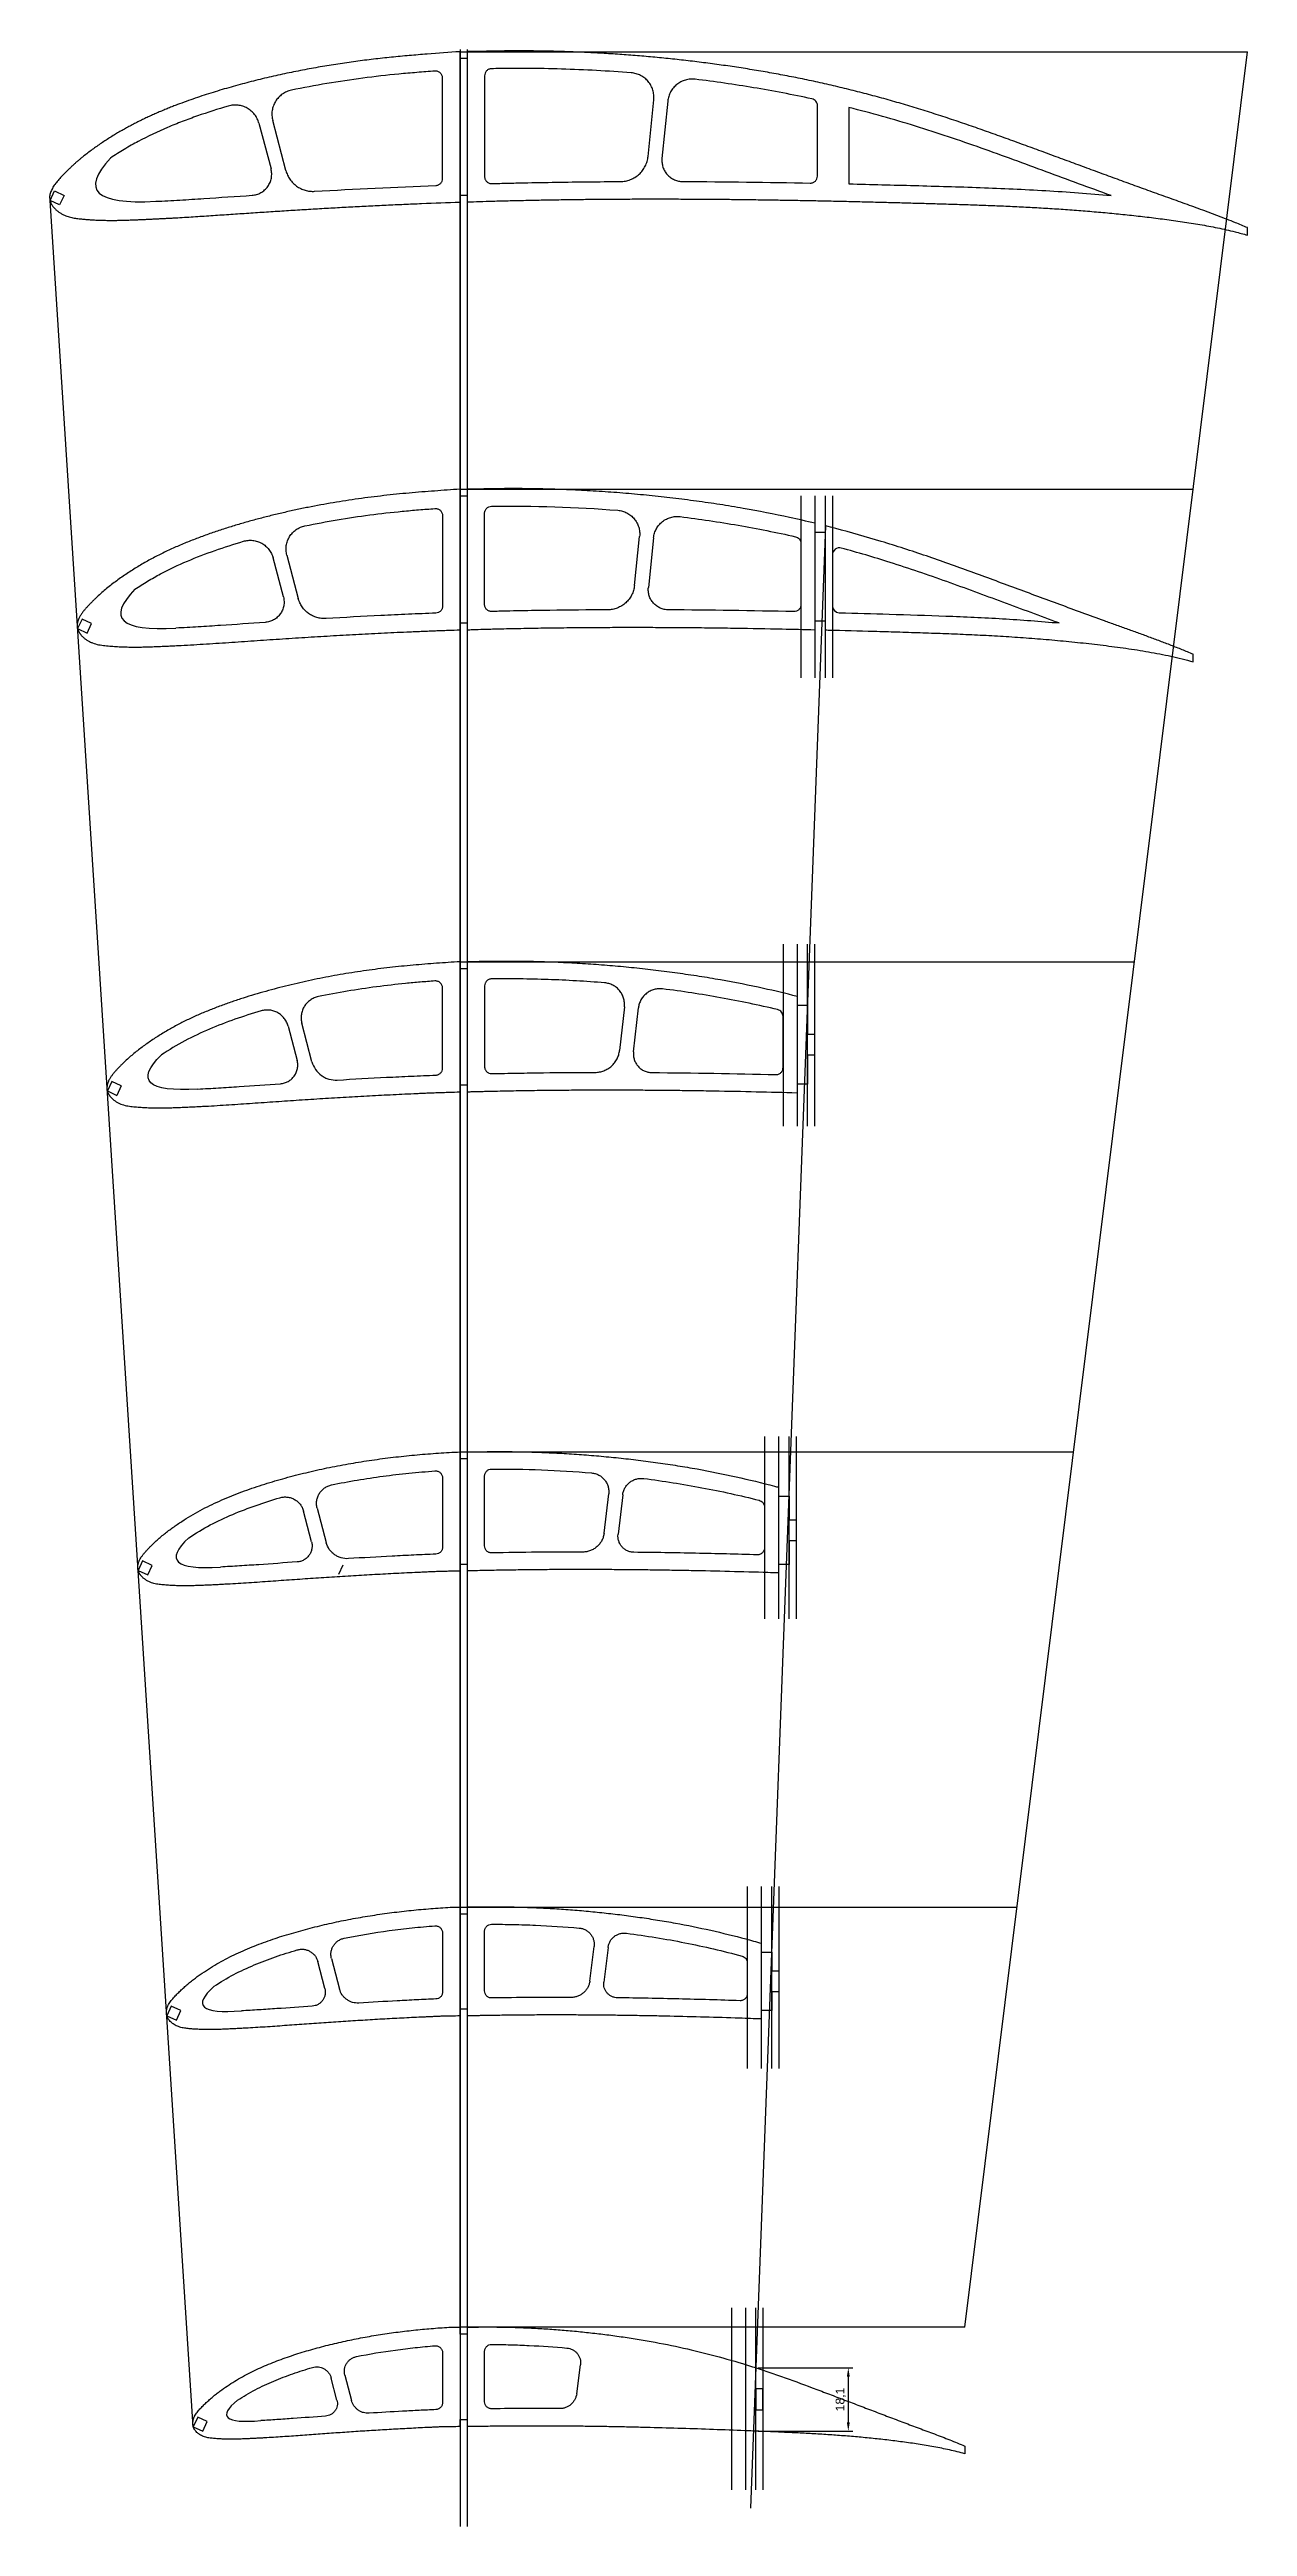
# Model space of a CAD drawing. Header units: millimetres. Extents: x -11497 to 404, y -3854 to 414.
# Drawn here: x -7866 to -7524, y -2291 to -1583 of the extents above; entities that cross this region are included whole.
import ezdxf

# ---------------------------------------------------------------- set-up
doc = ezdxf.new("R2010")
doc.units = ezdxf.units.MM
doc.layers.add('11', color=80, linetype='Continuous')
doc.layers.add('7', color=1, linetype='Continuous')
doc.layers.add('剖面线层', color=2, linetype='Continuous', lineweight=25)
doc.styles.get("Standard").update_dxf_attribs({"font": 'arial.ttf'})
doc.dimstyles.new('ISO-25', dxfattribs={"dimtxt": 2.5, "dimasz": 2.5, "dimexe": 1.25, "dimexo": 0.625, "dimtad": 1, "dimtxsty": 'Standard', "dimcen": 2.5, "dimadec": 0, "dimazin": 0, "dimtfac": 1, "dimtmove": 0, "dimatfit": 3, "dimfxl": 1, "dimarcsym": 0})

msp = doc.modelspace()

# ---------------------------------------------------------------- blocks, each defined once
blk = doc.blocks.new('*D32')
at = {"layer": '11', "color": 0, "lineweight": -2, "transparency": 16777216}
for p, q in [((-7664.1, -2245.55), (-7637.08, -2245.55)), ((-7638.33, -2248.05), (-7638.33, -2261.15)), ((-7664.1, -2263.65), (-7637.08, -2263.65))]:
    blk.add_line(p, q, dxfattribs=at)
at = {"layer": '11', "color": 0, "transparency": 16777216}
for points in [[(-7638.75, -2248.05), (-7637.92, -2248.05), (-7638.33, -2245.55)], [(-7638.75, -2261.15), (-7637.92, -2261.15), (-7638.33, -2263.65)]]:
    blk.add_solid(points, dxfattribs=at)
at = {"layer": 'Defpoints', "color": 0, "transparency": 16777216}
for p in [(-7664.72, -2245.55), (-7664.72, -2263.65), (-7638.33, -2263.65)]:
    blk.add_point(p, dxfattribs=at)
at = {"layer": '11', "color": 0, "transparency": 16777216, "insert": (-7640.46, -2254.6), "char_height": 2.5, "attachment_point": 5, "rotation": 90}
blk.add_mtext('18,1', dxfattribs=at)

# ---------------------------------------------------------------- dimensions: what is measured, and where the dimension line sits
at = {"layer": '11'}
dim = msp.add_linear_dim(base=(-7638.3342, -2263.6466), p1=(-7664.7236, -2245.5467), p2=(-7664.7236, -2263.6466), angle=90, dimstyle='ISO-25', dxfattribs=at)
dim.commit()
dim.dimension.update_dxf_attribs({"geometry": '*D32', "text_midpoint": (-7640.4616, -2254.5966)})

# ---------------------------------------------------------------- linework, layer by layer
for p, q in [((-7749.1814, -1585.9297), (-7749.1814, -1583.9394)), ((-7747.1814, -1583.9297), (-7747.1814, -1585.9297)), ((-7747.1814, -1585.9297), (-7749.1814, -1585.9297)), ((-7749.1814, -1626.9079), (-7749.1814, -1624.9079)), ((-7749.1814, -1624.9079), (-7747.1814, -1624.9079)), ((-7747.1814, -1624.9079), (-7747.1814, -1626.8615)), ((-7749.1814, -1710.9278), (-7749.1814, -1708.9394)), ((-7747.1814, -1710.9278), (-7749.1814, -1710.9278)), ((-7747.1814, -1708.9278), (-7747.1814, -1710.9278)), ((-7647.8681, -1718.6543), (-7647.8681, -1721.1543)), ((-7647.8681, -1721.1543), (-7644.8681, -1721.1543)), ((-7644.8681, -1721.1543), (-7644.8681, -1719.3941)), ((-7749.1814, -1749.1147), (-7749.1814, -1747.1147)), ((-7749.1814, -1747.1147), (-7747.1814, -1747.1147)), ((-7747.1814, -1747.1147), (-7747.1814, -1749.065)), ((-7644.8681, -1746.6209), (-7647.8681, -1746.6209)), ((-7647.8681, -1746.6209), (-7647.8681, -1749.0462)), ((-7644.8681, -1749.1209), (-7644.8681, -1746.6209)), ((-7749.1814, -1845.9258), (-7749.1814, -1843.9394)), ((-7747.1814, -1845.9258), (-7749.1814, -1845.9258)), ((-7747.1814, -1843.9258), (-7747.1814, -1845.9258)), ((-7652.9723, -1853.8049), (-7652.9723, -1856.3049)), ((-7652.9723, -1856.3049), (-7649.9723, -1856.3049)), ((-7649.9723, -1856.3049), (-7649.9723, -1864.5843)), ((-7649.9723, -1864.5843), (-7647.9723, -1864.5843)), ((-7647.9723, -1864.5843), (-7647.9723, -1870.5843)), ((-7647.9723, -1870.5843), (-7649.9723, -1870.5843)), ((-7649.9723, -1870.5843), (-7649.9723, -1878.895)), ((-7749.1814, -1881.0901), (-7749.1814, -1879.0901)), ((-7749.1814, -1879.0901), (-7747.1814, -1879.0901)), ((-7747.1814, -1879.0901), (-7747.1814, -1881.0442)), ((-7649.9723, -1878.895), (-7652.9723, -1878.895)), ((-7652.9723, -1878.895), (-7652.9723, -1881.3113)), ((-7749.1814, -1985.9238), (-7749.1814, -1983.9394)), ((-7747.1814, -1985.9238), (-7749.1814, -1985.9238)), ((-7747.1814, -1983.9238), (-7747.1814, -1985.9238)), ((-7658.2656, -1994.017), (-7658.2656, -1996.517)), ((-7658.2656, -1996.517), (-7655.2656, -1996.517)), ((-7655.2656, -1996.517), (-7655.2656, -2003.3453)), ((-7655.2656, -2003.3453), (-7653.2656, -2003.3453)), ((-7653.2656, -2009.3453), (-7655.2656, -2009.3453)), ((-7655.2656, -2009.3453), (-7655.2656, -2016.088)), ((-7653.2656, -2003.3453), (-7653.2656, -2009.3453)), ((-7749.1814, -2017.9535), (-7749.1814, -2015.9535)), ((-7749.1814, -2015.9535), (-7747.1814, -2015.9535)), ((-7747.1814, -2015.9535), (-7747.1814, -2017.9129)), ((-7655.2656, -2016.088), (-7658.2656, -2016.088)), ((-7658.2656, -2016.088), (-7658.2656, -2018.4937)), ((-7749.1814, -2115.9223), (-7749.1814, -2113.9394)), ((-7747.1814, -2113.9223), (-7747.1814, -2115.9223)), ((-7747.1814, -2115.9223), (-7749.1814, -2115.9223)), ((-7663.1807, -2124.281), (-7663.1807, -2126.781)), ((-7663.1807, -2126.781), (-7660.1807, -2126.781)), ((-7660.1807, -2126.781), (-7660.1807, -2132.1649)), ((-7660.1807, -2132.1649), (-7658.1807, -2132.1649)), ((-7658.1807, -2132.1649), (-7658.1807, -2138.1649)), ((-7749.1814, -2145.0411), (-7749.1814, -2143.0411)), ((-7749.1814, -2143.0411), (-7747.1814, -2143.0411)), ((-7747.1814, -2143.0411), (-7747.1814, -2145.0071)), ((-7660.1807, -2143.5049), (-7663.1807, -2143.5049)), ((-7663.1807, -2143.5049), (-7663.1807, -2145.8994)), ((-7658.1807, -2138.1649), (-7660.1807, -2138.1649)), ((-7660.1807, -2138.1649), (-7660.1807, -2143.5049)), ((-7749.1814, -2235.9215), (-7749.1814, -2233.9394)), ((-7747.1814, -2233.9215), (-7747.1814, -2235.9215)), ((-7747.1814, -2235.9215), (-7749.1814, -2235.9215)), ((-7664.7236, -2251.5467), (-7664.7236, -2257.5467)), ((-7662.7236, -2251.5467), (-7664.7236, -2251.5467)), ((-7662.7236, -2257.5467), (-7662.7236, -2251.5467)), ((-7749.1814, -2262.3529), (-7749.1814, -2260.3529)), ((-7749.1814, -2260.3529), (-7747.1814, -2260.3529)), ((-7747.1814, -2260.3529), (-7747.1814, -2262.3271)), ((-7664.7236, -2257.5467), (-7662.7236, -2257.5467))]:
    msp.add_line(p, q)
at = {"color": 7, "linetype": 'Continuous', "lineweight": 25}
for p, q in [((-7754.1814, -1620.1497), (-7754.1814, -1591.484)), ((-7742.1814, -1590.8058), (-7742.1814, -1619.6269)), ((-7695.4885, -1613.8386), (-7693.8636, -1597.6664)), ((-7689.8839, -1598.0685), (-7691.5267, -1614.4199)), ((-7806.5927, -1604.3996), (-7803.1492, -1617.4308)), ((-7798.8907, -1617.8893), (-7802.6675, -1603.5969)), ((-7647.142, -1619.4644), (-7647.142, -1599.3783)), ((-7638.142, -1599.9003), (-7638.142, -1621.7026)), ((-7848.9586, -1614.3426), (-7848.9582, -1614.343)), ((-7866.2181, -1626.4508), (-7864.9503, -1623.7318)), ((-7863.4992, -1627.7186), (-7866.2181, -1626.4508)), ((-7864.9503, -1623.7318), (-7862.2314, -1624.9997)), ((-7862.2314, -1624.9997), (-7863.4992, -1627.7186)), ((-7524.388, -1636.3591), (-7524.388, -1634.2078)), ((-7754.1814, -1716.44), (-7754.1814, -1742.3324)), ((-7742.1814, -1741.8541), (-7742.1814, -1715.8111)), ((-7699.3852, -1736.4436), (-7697.9175, -1722.4074)), ((-7693.9324, -1722.7815), (-7695.4176, -1736.9783)), ((-7651.8681, -1724.4377), (-7651.8681, -1741.9044)), ((-7799.607, -1739.696), (-7802.548, -1728.5589)), ((-7798.6229, -1727.7559), (-7795.3583, -1740.1191)), ((-7642.8681, -1727.6735), (-7642.8681, -1742.2213)), ((-7841.985, -1737.5068), (-7841.9847, -1737.5071)), ((-7857.0903, -1746.024), (-7858.3581, -1748.743)), ((-7854.3713, -1747.2919), (-7857.0903, -1746.024)), ((-7855.6392, -1750.0108), (-7854.3713, -1747.2919)), ((-7858.3581, -1748.743), (-7855.6392, -1750.0108)), ((-7830.2835, -1748.6009), (-7830.2853, -1748.601)), ((-7539.9027, -1758.2364), (-7539.9034, -1756.0747)), ((-7754.1814, -1874.2881), (-7754.1814, -1851.3914)), ((-7742.1814, -1850.82), (-7742.1814, -1873.8641)), ((-7702.2596, -1856.7566), (-7703.6286, -1869.2277)), ((-7699.6514, -1869.6836), (-7698.2693, -1857.1019)), ((-7656.9723, -1874.1509), (-7656.9723, -1859.5348)), ((-7798.2754, -1862.2887), (-7795.6848, -1872.1079)), ((-7791.4564, -1872.4554), (-7794.3527, -1861.4771)), ((-7834.4534, -1870.5243), (-7834.4536, -1870.5241)), ((-7848.6014, -1878.0996), (-7849.8693, -1880.8186)), ((-7849.8693, -1880.8186), (-7847.1503, -1882.0864)), ((-7845.8825, -1879.3675), (-7848.6014, -1878.0996)), ((-7845.8825, -1879.3675), (-7847.1503, -1882.0864)), ((-7824.0616, -1880.2652), (-7824.0584, -1880.2651)), ((-7754.1814, -1991.3408), (-7754.1814, -2011.1303)), ((-7742.1814, -2010.7687), (-7742.1814, -1990.8348)), ((-7791.5723, -2009.5943), (-7793.8893, -2000.8022)), ((-7789.9701, -1999.9777), (-7787.3694, -2009.8467)), ((-7708.0455, -2007.1), (-7706.7439, -1995.9058)), ((-7702.7492, -1996.2263), (-7704.0572, -2007.4655)), ((-7662.2656, -1999.6817), (-7662.2656, -2011.311)), ((-7826.6432, -2008.468), (-7826.6431, -2008.4682)), ((-7839.7982, -2015.0669), (-7841.066, -2017.7858)), ((-7837.0792, -2016.3348), (-7839.7982, -2015.0669)), ((-7838.3471, -2019.0537), (-7837.0792, -2016.3348)), ((-7783.7909, -2018.8632), (-7782.523, -2016.1443)), ((-7841.066, -2017.7858), (-7838.3471, -2019.0537)), ((-7754.1814, -2121.2949), (-7754.1814, -2138.1989)), ((-7742.1814, -2137.8995), (-7742.1814, -2120.8563)), ((-7787.7684, -2137.2038), (-7789.802, -2129.4766)), ((-7785.8856, -2128.6414), (-7783.5876, -2137.3737)), ((-7712.1379, -2135.0646), (-7710.9141, -2125.1695)), ((-7706.9164, -2125.4712), (-7708.1398, -2135.3549)), ((-7819.3908, -2136.5588), (-7819.3905, -2136.559)), ((-7667.1807, -2129.8742), (-7667.1807, -2138.6925)), ((-7831.6237, -2142.2508), (-7832.8916, -2144.9697)), ((-7828.9048, -2143.5186), (-7831.6237, -2142.2508)), ((-7830.1727, -2146.2376), (-7828.9048, -2143.5186)), ((-7832.8916, -2144.9697), (-7830.1727, -2146.2376)), ((-7754.1814, -2241.2549), (-7754.1814, -2255.496)), ((-7742.1814, -2255.2561), (-7742.1814, -2240.8846)), ((-7784.3156, -2254.7736), (-7785.9707, -2248.4749)), ((-7782.0554, -2247.6361), (-7780.1498, -2254.888)), ((-7715.8826, -2252.9594), (-7714.794, -2244.7178)), ((-7812.6962, -2254.7964), (-7812.6958, -2254.7967)), ((-7824.0781, -2259.6513), (-7825.346, -2262.3702)), ((-7825.346, -2262.3702), (-7822.627, -2263.6381)), ((-7821.3592, -2260.9192), (-7824.0781, -2259.6513)), ((-7822.627, -2263.6381), (-7821.3592, -2260.9192)), ((-7806.0802, -2260.6285), (-7806.0818, -2260.6286)), ((-7605.0679, -2267.9154), (-7605.0644, -2270.1208))]:
    msp.add_line(p, q, dxfattribs=at)
at = {"color": 7, "linetype": 'Continuous'}
for centre, start, end in [((-7640.8681, -1727.6735), 74.8485099, 180), ((-7640.8681, -1742.2213), 180, 268.4887018)]:
    msp.add_arc(centre, 2, start, end, dxfattribs=at)
at = {"color": 7, "linetype": 'Continuous', "lineweight": 25}
for points, knots in [([(-7749.1814, -1583.9394), (-7752.3142, -1584.1586), (-7757.1475, -1584.5434), (-7763.6863, -1585.0322), (-7768.7878, -1585.5162), (-7773.8808, -1586.0735), (-7778.9628, -1586.7188), (-7784.0325, -1587.4507), (-7789.0882, -1588.2738), (-7793.3055, -1589.0455), (-7796.6923, -1589.7134), (-7799.2534, -1590.2488), (-7801.8088, -1590.8076), (-7804.3577, -1591.3951), (-7806.9005, -1592.009), (-7809.4373, -1592.6504), (-7811.9897, -1593.3262), (-7814.5572, -1594.0358), (-7817.1378, -1594.7838), (-7819.7084, -1595.5641), (-7822.2672, -1596.3824), (-7824.8149, -1597.2358), (-7827.3496, -1598.1299), (-7829.4651, -1598.9174), (-7831.1692, -1599.5747), (-7832.4654, -1600.0908), (-7833.757, -1600.6181), (-7835.0415, -1601.1609), (-7836.3198, -1601.7156), (-7837.5901, -1602.2866), (-7838.8726, -1602.8835), (-7840.168, -1603.5052), (-7841.4732, -1604.1576), (-7842.7711, -1604.826), (-7844.0585, -1605.5166), (-7845.339, -1606.2266), (-7846.6113, -1606.9585), (-7847.9113, -1607.7321), (-7849.2363, -1608.5491), (-7850.5818, -1609.4117), (-7851.9101, -1610.2961), (-7853.2153, -1611.2024), (-7854.4941, -1612.1262), (-7855.7397, -1613.0689), (-7856.7975, -1613.9048), (-7857.6757, -1614.6305), (-7858.3921, -1615.2374), (-7859.1008, -1615.8628), (-7859.8116, -1616.5058), (-7860.5271, -1617.1762), (-7861.2533, -1617.8772), (-7862.0756, -1618.6951), (-7862.9916, -1619.6295), (-7863.9546, -1620.6965), (-7864.8383, -1621.8037), (-7865.5791, -1622.9432), (-7866.1188, -1624.1041), (-7866.3992, -1625.2897), (-7866.3159, -1626.3259), (-7866.1013, -1626.9949), (-7865.8434, -1627.4311), (-7865.6052, -1627.9062), (-7865.1299, -1628.4884), (-7864.546, -1629.0895), (-7863.8841, -1629.633), (-7863.175, -1630.1166), (-7862.4604, -1630.5134), (-7861.7566, -1630.8258), (-7861.075, -1631.0679), (-7860.3874, -1631.2592), (-7859.6955, -1631.4101), (-7858.9994, -1631.5268), (-7858.3005, -1631.6215), (-7857.416, -1631.7204), (-7856.3457, -1631.8229), (-7855.0888, -1631.9236), (-7853.8282, -1632.0014), (-7852.5653, -1632.0589), (-7851.3009, -1632.101), (-7850.0355, -1632.1233), (-7848.7691, -1632.1326), (-7847.5027, -1632.1238), (-7846.2367, -1632.1043), (-7844.9718, -1632.0732), (-7843.7075, -1632.0333), (-7842.4433, -1631.9861), (-7841.1792, -1631.9345), (-7839.9144, -1631.8782), (-7838.6492, -1631.8203), (-7837.3831, -1631.7625), (-7836.1174, -1631.7001), (-7834.8515, -1631.6377), (-7833.5859, -1631.5735), (-7832.32, -1631.5054), (-7830.6309, -1631.4127), (-7828.5192, -1631.2911), (-7825.9853, -1631.1349), (-7823.4523, -1630.9743), (-7820.9196, -1630.8059), (-7818.3874, -1630.6358), (-7815.8547, -1630.4634), (-7813.3218, -1630.2892), (-7810.7884, -1630.1188), (-7808.2553, -1629.9476), (-7805.7223, -1629.7813), (-7803.1896, -1629.6142), (-7800.6566, -1629.4511), (-7798.123, -1629.2909), (-7794.7463, -1629.0815), (-7790.5265, -1628.8273), (-7785.4638, -1628.5364), (-7780.4012, -1628.2614), (-7775.3383, -1627.9989), (-7770.2741, -1627.7541), (-7765.2083, -1627.5228), (-7758.1778, -1627.2279), (-7752.8352, -1627.0269), (-7749.1814, -1626.9079)], [0, 0, 0, 0, 0.037810127, 0.058378142, 0.078944165, 0.099502757, 0.120062306, 0.140618196, 0.161171844, 0.181730392, 0.192232993, 0.202733734, 0.213231801, 0.223726436, 0.234226583, 0.244725708, 0.255230035, 0.266014973, 0.276796177, 0.287577874, 0.298358395, 0.309139928, 0.31992681, 0.330717371, 0.336315928, 0.341916893, 0.34751551, 0.353112043, 0.35870546, 0.364292741, 0.369880161, 0.375736121, 0.381592742, 0.387447349, 0.393312559, 0.399182199, 0.405074118, 0.410984135, 0.41739554, 0.423814744, 0.430225953, 0.436607106, 0.442946104, 0.449218507, 0.455412895, 0.459176702, 0.462934888, 0.466716263, 0.470556156, 0.474475231, 0.47851987, 0.482707985, 0.488439354, 0.49427259, 0.500005689, 0.505479778, 0.510596009, 0.515360546, 0.519964911, 0.522941483, 0.523713317, 0.526061566, 0.529321954, 0.532702959, 0.536149006, 0.539609724, 0.543025292, 0.545975002, 0.548870241, 0.551727175, 0.554561889, 0.557391908, 0.560223219, 0.563052882, 0.568106577, 0.573167981, 0.578234398, 0.583311455, 0.588388324, 0.593465992, 0.598549122, 0.603634584, 0.60871431, 0.613792524, 0.618869059, 0.62394358, 0.629023617, 0.634100922, 0.639186879, 0.644273168, 0.649360468, 0.654444114, 0.659532454, 0.664617865, 0.669708001, 0.679898873, 0.690085219, 0.700273946, 0.710457126, 0.720645539, 0.730830795, 0.741020462, 0.751213282, 0.761401695, 0.771588867, 0.781775629, 0.79196117, 0.802149496, 0.812340623, 0.832694999, 0.853048018, 0.873395476, 0.893737901, 0.914086761, 0.934438591, 0.95479294, 0.998807953, 0.998807953, 0.998807953, 0.998807953]), ([(-7524.388, -1634.2078), (-7525.524, -1633.7144), (-7527.5068, -1632.9139), (-7530.3148, -1631.7918), (-7532.8071, -1630.8316), (-7535.2927, -1629.8935), (-7537.7848, -1628.9736), (-7540.2815, -1628.0658), (-7542.7817, -1627.168), (-7545.2829, -1626.2712), (-7548.6192, -1625.0799), (-7552.784, -1623.5774), (-7557.7757, -1621.7623), (-7562.7635, -1619.9398), (-7567.7468, -1618.106), (-7572.7297, -1616.2704), (-7577.7127, -1614.4315), (-7582.6887, -1612.5977), (-7587.6578, -1610.7697), (-7592.6226, -1608.9591), (-7597.5951, -1607.1719), (-7602.5777, -1605.4161), (-7607.576, -1603.7042), (-7612.592, -1602.0433), (-7617.5931, -1600.4559), (-7622.5794, -1598.9479), (-7627.55, -1597.5219), (-7632.5396, -1596.1655), (-7637.5484, -1594.882), (-7642.5752, -1593.6709), (-7647.6198, -1592.5323), (-7652.654, -1591.4765), (-7657.6752, -1590.4993), (-7662.6813, -1589.6003), (-7667.6987, -1588.7728), (-7672.7266, -1588.0107), (-7677.7648, -1587.3153), (-7682.812, -1586.6818), (-7687.857, -1586.1117), (-7692.8977, -1585.602), (-7697.9329, -1585.1519), (-7702.972, -1584.7616), (-7708.0147, -1584.433), (-7713.0612, -1584.1628), (-7718.1115, -1583.957), (-7723.1673, -1583.8128), (-7728.2264, -1583.7288), (-7733.2883, -1583.7135), (-7739.6068, -1583.7709), (-7744.2369, -1583.9015), (-7747.1814, -1583.9297)], [0, 0, 0, 0, 0.015987774, 0.027603423, 0.039037682, 0.050468654, 0.061901065, 0.073332522, 0.084764442, 0.096196547, 0.107635555, 0.13049922, 0.153355397, 0.176207116, 0.199054455, 0.221907143, 0.24476251, 0.267624717, 0.290371373, 0.313115788, 0.335849145, 0.358586315, 0.381317376, 0.404055046, 0.426798515, 0.449053993, 0.471304814, 0.493555415, 0.515804196, 0.538055804, 0.560305634, 0.58256543, 0.604458081, 0.626342623, 0.64822472, 0.670106377, 0.69199188, 0.713881813, 0.735775608, 0.757534826, 0.779287847, 0.80103746, 0.82278231, 0.844525637, 0.866279057, 0.888033004, 0.909820868, 0.931599156, 0.953379782, 0.991393692, 0.991393692, 0.991393692, 0.991393692]), ([(-7756.3344, -1589.4899), (-7758.0544, -1589.6219), (-7759.7747, -1589.751), (-7763.2139, -1590.0239), (-7764.9323, -1590.1725), (-7770.082, -1590.6745), (-7773.5103, -1591.059), (-7780.3544, -1591.9551), (-7783.7714, -1592.4628), (-7790.5738, -1593.6096), (-7793.9612, -1594.2488), (-7797.3342, -1594.957)], [0, 0, 0, 0, 0.125, 0.125, 0.25, 0.25, 0.5, 0.5, 0.75, 0.75, 1, 1, 1, 1]), ([(-7754.1814, -1591.484), (-7754.1814, -1591.3455), (-7754.1956, -1591.2093), (-7754.2514, -1590.9418), (-7754.2938, -1590.8088), (-7754.4037, -1590.5574), (-7754.4709, -1590.4385), (-7754.63, -1590.2144), (-7754.7218, -1590.1098), (-7755.0224, -1589.8313), (-7755.2638, -1589.686), (-7755.6512, -1589.5507), (-7755.787, -1589.5185), (-7756.0592, -1589.483), (-7756.1963, -1589.4793), (-7756.3344, -1589.4899)], [0, 0, 0, 0, 0.125, 0.125, 0.25, 0.25, 0.375, 0.375, 0.5, 0.5, 0.75, 0.75, 0.875, 0.875, 1, 1, 1, 1]), ([(-7740.2213, -1588.8062), (-7740.3516, -1588.8088), (-7740.4796, -1588.824), (-7740.7309, -1588.8785), (-7740.8554, -1588.9184), (-7741.0931, -1589.021), (-7741.2056, -1589.0832), (-7741.4182, -1589.2289), (-7741.5189, -1589.3133), (-7741.6994, -1589.4972), (-7741.7802, -1589.5972), (-7741.9227, -1589.8136), (-7741.9836, -1589.9291), (-7742.1297, -1590.286), (-7742.1814, -1590.5451), (-7742.1814, -1590.8058)], [0, 0, 0, 0, 0.125, 0.125, 0.25, 0.25, 0.375, 0.375, 0.5, 0.5, 0.625, 0.625, 0.75, 0.75, 1, 1, 1, 1]), ([(-7700.2835, -1589.9877), (-7706.9123, -1589.4663), (-7713.5544, -1589.1019), (-7723.5385, -1588.8022), (-7726.8699, -1588.7421), (-7731.8726, -1588.7181), (-7733.5411, -1588.7212), (-7736.8798, -1588.7474), (-7738.5502, -1588.7728), (-7740.2213, -1588.8062)], [0, 0, 0, 0, 0.5, 0.5, 0.75, 0.75, 0.875, 0.875, 1, 1, 1, 1]), ([(-7693.8636, -1597.6664), (-7693.8168, -1597.2001), (-7693.817, -1596.7363), (-7693.9087, -1595.8134), (-7694.0021, -1595.3504), (-7694.2748, -1594.4649), (-7694.4537, -1594.0388), (-7694.7867, -1593.425), (-7694.9091, -1593.2241), (-7695.1706, -1592.8396), (-7695.3101, -1592.6549), (-7695.7546, -1592.1232), (-7696.0871, -1591.7969), (-7696.8166, -1591.2124), (-7697.2048, -1590.9607), (-7698.0265, -1590.536), (-7698.4648, -1590.3621), (-7699.3592, -1590.1071), (-7699.8163, -1590.0245), (-7700.2835, -1589.9877)], [0, 0, 0, 0, 0.125, 0.125, 0.25, 0.25, 0.375, 0.375, 0.4375, 0.4375, 0.5, 0.5, 0.625, 0.625, 0.75, 0.75, 0.875, 0.875, 1, 1, 1, 1]), ([(-7682.0615, -1591.8195), (-7682.5268, -1591.7625), (-7682.9907, -1591.7525), (-7683.9157, -1591.8238), (-7684.3808, -1591.9068), (-7685.2725, -1592.1597), (-7685.7026, -1592.329), (-7686.324, -1592.6483), (-7686.5277, -1592.7662), (-7686.9181, -1593.019), (-7687.1059, -1593.1543), (-7687.6477, -1593.5869), (-7687.9815, -1593.912), (-7688.5826, -1594.6285), (-7688.843, -1595.0111), (-7689.286, -1595.8233), (-7689.4697, -1596.2578), (-7689.7444, -1597.1467), (-7689.837, -1597.6021), (-7689.8839, -1598.0685)], [0, 0, 0, 0, 0.125, 0.125, 0.25, 0.25, 0.375, 0.375, 0.4375, 0.4375, 0.5, 0.5, 0.625, 0.625, 0.75, 0.75, 0.875, 0.875, 1, 1, 1, 1]), ([(-7648.7177, -1597.4241), (-7654.2521, -1596.22), (-7659.7986, -1595.1586), (-7670.9141, -1593.3015), (-7676.483, -1592.5037), (-7682.0615, -1591.8195)], [0, 0, 0, 0, 0.5, 0.5, 1, 1, 1, 1]), ([(-7797.3342, -1594.957), (-7797.8015, -1595.0551), (-7798.2517, -1595.199), (-7799.1187, -1595.5754), (-7799.5384, -1595.8109), (-7800.3103, -1596.3536), (-7800.6666, -1596.6616), (-7801.1554, -1597.1801), (-7801.3105, -1597.3625), (-7801.5984, -1597.7379), (-7801.8659, -1598.126), (-7802.0931, -1598.5389), (-7802.2998, -1598.9645), (-7802.3933, -1599.185), (-7802.6378, -1599.8542), (-7802.7536, -1600.3107), (-7802.8928, -1601.244), (-7802.9152, -1601.7248), (-7802.8628, -1602.6685), (-7802.7895, -1603.1353), (-7802.6675, -1603.5969)], [0, 0, 0, 0, 0.125, 0.125, 0.25, 0.25, 0.375, 0.375, 0.4375, 0.4375, 0.5, 0.5625, 0.5625, 0.625, 0.625, 0.75, 0.75, 0.875, 0.875, 1, 1, 1, 1]), ([(-7647.142, -1599.3783), (-7647.142, -1599.15), (-7647.1801, -1598.928), (-7647.3321, -1598.4975), (-7647.442, -1598.3007), (-7647.7285, -1597.9455), (-7647.8978, -1597.7964), (-7648.286, -1597.5569), (-7648.4946, -1597.4727), (-7648.7177, -1597.4241)], [0, 0, 0, 0, 0.25, 0.25, 0.5, 0.5, 0.75, 0.75, 1, 1, 1, 1]), ([(-7815.3442, -1599.4732), (-7818.3097, -1600.3468), (-7821.2456, -1601.2861), (-7825.5963, -1602.8133), (-7827.0374, -1603.3426), (-7829.9007, -1604.4437), (-7831.3226, -1605.0156), (-7835.5527, -1606.8113), (-7838.3231, -1608.119), (-7842.3835, -1610.2921), (-7843.7212, -1611.0517), (-7846.3649, -1612.6412), (-7847.6708, -1613.4715), (-7848.9582, -1614.343)], [0, 0, 0, 0, 0.25, 0.25, 0.375, 0.375, 0.5, 0.5, 0.75, 0.75, 0.875, 0.875, 1, 1, 1, 1]), ([(-7806.5927, -1604.3996), (-7806.713, -1603.9445), (-7806.8768, -1603.5085), (-7807.289, -1602.6732), (-7807.5405, -1602.2709), (-7808.1102, -1601.5352), (-7808.4292, -1601.1982), (-7808.9601, -1600.7394), (-7809.1464, -1600.5941), (-7809.5284, -1600.3258), (-7809.9217, -1600.0781), (-7810.3371, -1599.8707), (-7810.7638, -1599.6836), (-7810.9838, -1599.6), (-7811.6533, -1599.3834), (-7812.1074, -1599.2855), (-7813.0306, -1599.1801), (-7813.5044, -1599.1734), (-7814.4344, -1599.2541), (-7814.8928, -1599.3402), (-7815.3442, -1599.4732)], [0, 0, 0, 0, 0.125, 0.125, 0.25, 0.25, 0.375, 0.375, 0.4375, 0.4375, 0.5, 0.5625, 0.5625, 0.625, 0.625, 0.75, 0.75, 0.875, 0.875, 1, 1, 1, 1]), ([(-7563.3255, -1625.0573), (-7569.5092, -1622.7929), (-7575.686, -1620.5093), (-7588.0435, -1615.9532), (-7594.2233, -1613.6757), (-7606.6315, -1609.2813), (-7612.8618, -1607.1698), (-7625.4232, -1603.2771), (-7631.7558, -1601.5009), (-7638.142, -1599.9003)], [0, 0, 0, 0, 0.25, 0.25, 0.5, 0.5, 0.75, 0.75, 1, 1, 1, 1]), ([(-7808.5581, -1624.9567), (-7808.1142, -1624.9271), (-7807.681, -1624.8493), (-7807.0467, -1624.6622), (-7806.8368, -1624.5876), (-7806.4283, -1624.4161), (-7806.2303, -1624.3197), (-7805.8468, -1624.1065), (-7805.6612, -1623.9896), (-7805.3023, -1623.735), (-7805.1283, -1623.5967), (-7804.6314, -1623.1543), (-7804.3378, -1622.8279), (-7803.8242, -1622.1141), (-7803.6038, -1621.7231), (-7803.2592, -1620.9153), (-7803.1315, -1620.4941), (-7802.9695, -1619.6198), (-7802.938, -1619.1817), (-7802.9703, -1618.3037), (-7803.0355, -1617.8609), (-7803.1492, -1617.4308)], [0, 0, 0, 0, 0.125, 0.125, 0.1875, 0.1875, 0.25, 0.25, 0.3125, 0.3125, 0.375, 0.375, 0.5, 0.5, 0.625, 0.625, 0.75, 0.75, 0.875, 0.875, 1, 1, 1, 1]), ([(-7798.8907, -1617.8893), (-7798.7729, -1618.335), (-7798.6185, -1618.7647), (-7798.3336, -1619.3861), (-7798.2297, -1619.5894), (-7798.0038, -1619.988), (-7797.8812, -1620.1841), (-7797.4921, -1620.7508), (-7797.2033, -1621.1023), (-7796.7271, -1621.5908), (-7796.5611, -1621.7472), (-7796.2145, -1622.0467), (-7796.0331, -1622.1902), (-7795.4765, -1622.593), (-7795.0865, -1622.827), (-7794.4737, -1623.1272), (-7794.2648, -1623.2188), (-7793.8374, -1623.3846), (-7793.6184, -1623.4588), (-7792.9593, -1623.6511), (-7792.5135, -1623.7405), (-7791.6092, -1623.8433), (-7791.1481, -1623.8563), (-7790.6879, -1623.8293)], [0, 0, 0, 0, 0.125, 0.125, 0.1875, 0.1875, 0.25, 0.25, 0.375, 0.375, 0.4375, 0.4375, 0.5, 0.5, 0.625, 0.625, 0.6875, 0.6875, 0.75, 0.75, 0.875, 0.875, 1, 1, 1, 1]), ([(-7756.1056, -1622.1488), (-7755.9768, -1622.1439), (-7755.8506, -1622.1268), (-7755.603, -1622.069), (-7755.4806, -1622.0278), (-7755.2469, -1621.9231), (-7755.1365, -1621.8602), (-7754.928, -1621.7139), (-7754.8294, -1621.6294), (-7754.6526, -1621.4458), (-7754.5735, -1621.3463), (-7754.4343, -1621.1318), (-7754.3746, -1621.017), (-7754.2318, -1620.6634), (-7754.1814, -1620.4075), (-7754.1814, -1620.1497)], [0, 0, 0, 0, 0.125, 0.125, 0.25, 0.25, 0.375, 0.375, 0.5, 0.5, 0.625, 0.625, 0.75, 0.75, 1, 1, 1, 1]), ([(-7742.1814, -1619.6269), (-7742.1814, -1619.7616), (-7742.1679, -1619.894), (-7742.1152, -1620.1544), (-7742.0752, -1620.2838), (-7741.9711, -1620.5297), (-7741.9074, -1620.6462), (-7741.7568, -1620.8664), (-7741.6694, -1620.9701), (-7741.3833, -1621.2478), (-7741.1528, -1621.3956), (-7740.7814, -1621.5398), (-7740.6514, -1621.5759), (-7740.3872, -1621.6212), (-7740.2539, -1621.6306), (-7740.1193, -1621.6264)], [0, 0, 0, 0, 0.125, 0.125, 0.25, 0.25, 0.375, 0.375, 0.5, 0.5, 0.75, 0.75, 0.875, 0.875, 1, 1, 1, 1]), ([(-7703.4065, -1621.0361), (-7702.914, -1621.0336), (-7702.4286, -1620.986), (-7701.7109, -1620.8493), (-7701.4734, -1620.7928), (-7701.002, -1620.6574), (-7700.7682, -1620.5783), (-7700.0857, -1620.3123), (-7699.6513, -1620.0954), (-7698.8232, -1619.583), (-7698.4268, -1619.2843), (-7697.706, -1618.6291), (-7697.3778, -1618.2712), (-7696.9343, -1617.6886), (-7696.794, -1617.4856), (-7696.534, -1617.0697), (-7696.4144, -1616.8572), (-7696.0861, -1616.2061), (-7695.9074, -1615.7542), (-7695.6324, -1614.8138), (-7695.5377, -1614.3287), (-7695.4885, -1613.8386)], [0, 0, 0, 0, 0.125, 0.125, 0.1875, 0.1875, 0.25, 0.25, 0.375, 0.375, 0.5, 0.5, 0.625, 0.625, 0.6875, 0.6875, 0.75, 0.75, 0.875, 0.875, 1, 1, 1, 1]), ([(-7691.5267, -1614.4199), (-7691.5688, -1614.8389), (-7691.5666, -1615.2557), (-7691.4762, -1616.0846), (-7691.3863, -1616.4995), (-7691.1266, -1617.2895), (-7690.9569, -1617.6689), (-7690.5353, -1618.3956), (-7690.2884, -1618.7334), (-7689.8711, -1619.196), (-7689.7239, -1619.3431), (-7689.4128, -1619.6231), (-7689.2485, -1619.7561), (-7688.7418, -1620.124), (-7688.3824, -1620.3319), (-7687.8109, -1620.5874), (-7687.6137, -1620.6635), (-7687.2158, -1620.7935), (-7687.0149, -1620.8476), (-7686.4065, -1620.9785), (-7685.9933, -1621.0239), (-7685.5722, -1621.0255)], [0, 0, 0, 0, 0.125, 0.125, 0.25, 0.25, 0.375, 0.375, 0.5, 0.5, 0.5625, 0.5625, 0.625, 0.625, 0.75, 0.75, 0.8125, 0.8125, 0.875, 0.875, 1, 1, 1, 1]), ([(-7649.1815, -1621.4629), (-7649.0479, -1621.4656), (-7648.9162, -1621.4549), (-7648.6567, -1621.4081), (-7648.5275, -1621.3713), (-7648.281, -1621.2736), (-7648.1639, -1621.2131), (-7647.9419, -1621.0691), (-7647.8368, -1620.9849), (-7647.5539, -1620.7079), (-7647.4011, -1620.4833), (-7647.1965, -1619.9975), (-7647.142, -1619.7318), (-7647.142, -1619.4644)], [0, 0, 0, 0, 0.125, 0.125, 0.25, 0.25, 0.375, 0.375, 0.5, 0.5, 0.75, 0.75, 1, 1, 1, 1]), ([(-7836.0481, -1626.6897), (-7833.7555, -1626.5767), (-7831.4635, -1626.4533), (-7826.8809, -1626.1826), (-7824.5901, -1626.0366), (-7817.7188, -1625.5825), (-7813.1389, -1625.2616), (-7808.5581, -1624.9567)], [0, 0, 0, 0, 0.25, 0.25, 0.5, 0.5, 1, 1, 1, 1]), ([(-7747.1814, -1626.8615), (-7744.7555, -1626.799), (-7740.6452, -1626.6273), (-7734.8457, -1626.4928), (-7729.7849, -1626.3726), (-7724.7248, -1626.2776), (-7719.6664, -1626.1934), (-7714.6105, -1626.1291), (-7709.5552, -1626.0762), (-7704.5004, -1626.0418), (-7699.4452, -1626.0182), (-7694.3891, -1626.0105), (-7689.3328, -1626.0133), (-7684.278, -1626.0301), (-7679.225, -1626.0581), (-7674.173, -1626.0988), (-7669.1215, -1626.1496), (-7664.0697, -1626.2132), (-7659.0174, -1626.2873), (-7653.9648, -1626.3731), (-7648.9128, -1626.4676), (-7643.8627, -1626.5752), (-7638.8134, -1626.6876), (-7633.7648, -1626.8095), (-7628.7154, -1626.9367), (-7623.6652, -1627.0691), (-7618.6141, -1627.2057), (-7613.5632, -1627.3447), (-7608.5136, -1627.4937), (-7603.4654, -1627.6542), (-7598.4186, -1627.8362), (-7593.3723, -1628.0405), (-7588.3268, -1628.2783), (-7583.2799, -1628.5517), (-7578.2331, -1628.8657), (-7573.1874, -1629.2272), (-7568.1457, -1629.6348), (-7563.1079, -1630.0916), (-7558.0744, -1630.6048), (-7553.0447, -1631.173), (-7548.8514, -1631.6958), (-7545.4927, -1632.1476), (-7542.9676, -1632.509), (-7540.4471, -1632.8939), (-7537.933, -1633.3123), (-7535.426, -1633.7649), (-7532.9277, -1634.2612), (-7530.4225, -1634.8033), (-7527.5728, -1635.4928), (-7525.5517, -1635.9992), (-7524.388, -1636.3591)], [0.007565579, 0.007565579, 0.007565579, 0.007565579, 0.039898338, 0.062375182, 0.084856831, 0.107347172, 0.129807277, 0.152263507, 0.174716737, 0.197166748, 0.219614308, 0.24207271, 0.264533569, 0.286983546, 0.309422927, 0.331860714, 0.354297153, 0.376732241, 0.399175083, 0.421621345, 0.444062332, 0.466498061, 0.488924444, 0.511354789, 0.533784812, 0.556223473, 0.578666397, 0.601109154, 0.623547151, 0.645975927, 0.668404475, 0.690833213, 0.713267434, 0.735703901, 0.758175394, 0.780639748, 0.80310346, 0.825569188, 0.848036127, 0.870516133, 0.893008687, 0.904338802, 0.91566953, 0.926994857, 0.938311018, 0.949626763, 0.960935433, 0.97224771, 0.983775525, 1, 1, 1, 1]), ([(-7740.1193, -1621.6264), (-7738.5903, -1621.5789), (-7737.061, -1621.5416), (-7734.0024, -1621.4704), (-7732.4731, -1621.433), (-7727.8849, -1621.3323), (-7724.8257, -1621.2759), (-7715.6474, -1621.1299), (-7709.527, -1621.0676), (-7703.4065, -1621.0361)], [0, 0, 0, 0, 0.125, 0.125, 0.25, 0.25, 0.5, 0.5, 1, 1, 1, 1]), ([(-7638.142, -1621.7026), (-7631.8942, -1621.8493), (-7625.6463, -1622.0127), (-7613.1516, -1622.3504), (-7606.9052, -1622.5274), (-7594.423, -1622.9766), (-7588.1878, -1623.2537), (-7575.7391, -1623.9996), (-7569.5257, -1624.4694), (-7563.3255, -1625.0573)], [0, 0, 0, 0, 0.25, 0.25, 0.5, 0.5, 0.75, 0.75, 1, 1, 1, 1]), ([(-7749.1814, -1708.9394), (-7750.3949, -1709.009), (-7752.8212, -1709.1682), (-7756.4578, -1709.4402), (-7760.0928, -1709.7167), (-7763.7253, -1710.0094), (-7767.3514, -1710.3614), (-7770.9724, -1710.7504), (-7774.5871, -1711.1859), (-7779.3972, -1711.83), (-7785.3907, -1712.7531), (-7791.352, -1713.8487), (-7796.0982, -1714.8307), (-7799.6453, -1715.6224), (-7803.1787, -1716.4697), (-7806.6973, -1717.3735), (-7810.2, -1718.3344), (-7813.6851, -1719.3554), (-7817.1485, -1720.4459), (-7820.5882, -1721.6073), (-7823.9993, -1722.8488), (-7827.3784, -1724.1738), (-7830.7186, -1725.5934), (-7834.0079, -1727.1267), (-7837.2372, -1728.782), (-7840.3976, -1730.5648), (-7843.484, -1732.4724), (-7845.9861, -1734.17), (-7847.9362, -1735.6005), (-7849.3691, -1736.7124), (-7850.7689, -1737.8659), (-7852.1286, -1739.0663), (-7853.2302, -1740.1012), (-7854.0916, -1740.9495), (-7854.7315, -1741.5921), (-7855.3608, -1742.2449), (-7855.9722, -1742.9145), (-7856.559, -1743.6063), (-7857.1092, -1744.3272), (-7857.527, -1744.9575), (-7857.823, -1745.4848), (-7858.0233, -1745.8916), (-7858.1669, -1746.2411), (-7858.2652, -1746.5268), (-7858.3302, -1746.7439), (-7858.3848, -1746.9638), (-7858.4416, -1747.2603), (-7858.487, -1747.6361), (-7858.4833, -1748.0146), (-7858.4565, -1748.3157), (-7858.4238, -1748.5398), (-7858.3797, -1748.762), (-7858.3212, -1748.9803), (-7858.2474, -1749.1943), (-7858.1463, -1749.3964), (-7858.0383, -1749.5951), (-7857.9357, -1749.7971), (-7857.8226, -1749.9935), (-7857.6958, -1750.1812), (-7857.5586, -1750.3616), (-7857.365, -1750.5932), (-7857.0108, -1750.9863), (-7856.5635, -1751.394), (-7856.0841, -1751.7623), (-7855.5867, -1752.1061), (-7854.9326, -1752.4857), (-7853.8265, -1752.9789), (-7852.3618, -1753.3735), (-7850.562, -1753.6076), (-7848.7562, -1753.7757), (-7846.9465, -1753.8995), (-7845.1342, -1753.9763), (-7843.3207, -1754.0171), (-7841.5067, -1754.0206), (-7839.6929, -1753.9944), (-7837.8795, -1753.9436), (-7836.0667, -1753.8761), (-7834.2542, -1753.797), (-7832.4418, -1753.7134), (-7830.6295, -1753.6262), (-7828.2133, -1753.5045), (-7825.1933, -1753.3408), (-7821.5701, -1753.1225), (-7817.9474, -1752.8882), (-7814.3249, -1752.6431), (-7810.7021, -1752.3932), (-7807.0786, -1752.1436), (-7803.4542, -1751.8986), (-7799.8288, -1751.6572), (-7796.2023, -1751.4213), (-7792.5745, -1751.1927), (-7788.9454, -1750.9705), (-7784.1049, -1750.6839), (-7779.2615, -1750.4143), (-7774.4153, -1750.1599), (-7770.7791, -1749.9779), (-7767.1414, -1749.8043), (-7764.1087, -1749.6665), (-7761.6816, -1749.5622), (-7759.861, -1749.4851), (-7758.04, -1749.4095), (-7756.2184, -1749.3393), (-7754.3964, -1749.2747), (-7752.051, -1749.1967), (-7750.3125, -1749.1431), (-7749.1814, -1749.1147)], [0, 0, 0, 0, 0.008250743, 0.016501486, 0.024752229, 0.033002972, 0.041253715, 0.049504458, 0.057755201, 0.066005944, 0.08250743, 0.099008916, 0.107259659, 0.115510402, 0.123761145, 0.132011888, 0.140262631, 0.148513373, 0.156764116, 0.165014859, 0.173265602, 0.181516345, 0.189767088, 0.198017831, 0.206268574, 0.214519317, 0.22277006, 0.231020803, 0.235146175, 0.239271546, 0.243396918, 0.247522289, 0.251647661, 0.253710346, 0.255773032, 0.257835718, 0.259898404, 0.261961089, 0.264023775, 0.266086461, 0.267117804, 0.268149147, 0.269180489, 0.269696161, 0.270211832, 0.270727504, 0.271243175, 0.272274518, 0.273305861, 0.273821532, 0.274337204, 0.274852875, 0.275368547, 0.275884218, 0.27639989, 0.276915561, 0.277431232, 0.277946904, 0.278462575, 0.278978247, 0.279493918, 0.280525261, 0.282587947, 0.28361929, 0.284650632, 0.286713318, 0.288776004, 0.292901375, 0.297026747, 0.301152118, 0.30527749, 0.309402861, 0.313528233, 0.317653604, 0.321778976, 0.325904347, 0.330029719, 0.33415509, 0.338280462, 0.342405833, 0.346531205, 0.354781948, 0.363032691, 0.371283434, 0.379534177, 0.38778492, 0.396035663, 0.404286406, 0.412537149, 0.420787892, 0.429038634, 0.437289377, 0.44554012, 0.462041606, 0.470292349, 0.478543092, 0.486793835, 0.495044578, 0.49916995, 0.503295321, 0.507420693, 0.511546064, 0.515671436, 0.519796807, 0.527473097, 0.527473097, 0.527473097, 0.527473097]), ([(-7647.8681, -1718.6543), (-7650.2645, -1718.0751), (-7657.0616, -1716.5129), (-7666.1199, -1714.7398), (-7675.0181, -1713.2756), (-7681.7114, -1712.3047), (-7688.4206, -1711.4527), (-7695.1439, -1710.718), (-7701.8782, -1710.0939), (-7708.6225, -1709.5872), (-7714.249, -1709.2597), (-7718.7532, -1709.0588), (-7723.259, -1708.8971), (-7727.7666, -1708.7946), (-7732.2752, -1708.7533), (-7735.6567, -1708.7557), (-7739.0381, -1708.7856), (-7742.419, -1708.8526), (-7745.1333, -1708.9037), (-7746.7209, -1708.9233), (-7747.1814, -1708.9278)], [0.528325857, 0.528325857, 0.528325857, 0.528325857, 0.5625, 0.625, 0.65625, 0.6875, 0.71875, 0.75, 0.78125, 0.8125, 0.84375, 0.859375, 0.875, 0.90625, 0.921875, 0.9375, 0.953125, 0.96875, 0.984375, 0.990758762, 0.990758762, 0.990758762, 0.990758762]), ([(-7793.4457, -1719.3903), (-7787.32, -1718.1183), (-7781.1609, -1717.0962), (-7771.8798, -1715.88), (-7768.7786, -1715.5302), (-7764.1181, -1715.0711), (-7762.5626, -1714.9334), (-7759.4483, -1714.6819), (-7757.8902, -1714.5634), (-7756.332, -1714.4457)], [0, 0, 0, 0, 0.5, 0.5, 0.75, 0.75, 0.875, 0.875, 1, 1, 1, 1]), ([(-7756.332, -1714.4457), (-7756.1939, -1714.4353), (-7756.0572, -1714.4392), (-7755.7864, -1714.4746), (-7755.6508, -1714.5068), (-7755.3919, -1714.5973), (-7755.2684, -1714.6553), (-7755.033, -1714.7968), (-7754.9219, -1714.8804), (-7754.6216, -1715.1588), (-7754.4585, -1715.3882), (-7754.2942, -1715.7639), (-7754.2517, -1715.8967), (-7754.1956, -1716.1652), (-7754.1814, -1716.3016), (-7754.1814, -1716.44)], [0, 0, 0, 0, 0.125, 0.125, 0.25, 0.25, 0.375, 0.375, 0.5, 0.5, 0.75, 0.75, 0.875, 0.875, 1, 1, 1, 1]), ([(-7742.1814, -1715.8111), (-7742.1814, -1715.6805), (-7742.1687, -1715.5521), (-7742.1191, -1715.2994), (-7742.0816, -1715.1739), (-7741.9834, -1714.9339), (-7741.9234, -1714.82), (-7741.7815, -1714.6043), (-7741.6989, -1714.5019), (-7741.5181, -1714.3178), (-7741.4195, -1714.235), (-7741.2054, -1714.0883), (-7741.0909, -1714.0252), (-7740.7362, -1713.8724), (-7740.4777, -1713.816), (-7740.2166, -1713.8114)], [0, 0, 0, 0, 0.125, 0.125, 0.25, 0.25, 0.375, 0.375, 0.5, 0.5, 0.625, 0.625, 0.75, 0.75, 1, 1, 1, 1]), ([(-7704.1259, -1714.947), (-7703.6726, -1714.9829), (-7703.23, -1715.0633), (-7702.3657, -1715.3102), (-7701.9399, -1715.4793), (-7701.1411, -1715.8933), (-7700.7654, -1716.1378), (-7700.2378, -1716.5617), (-7700.0672, -1716.7134), (-7699.7452, -1717.03), (-7699.593, -1717.1954), (-7699.1627, -1717.7122), (-7698.9098, -1718.0851), (-7698.4783, -1718.8844), (-7698.3058, -1719.299), (-7698.1097, -1719.9426), (-7698.0548, -1720.1608), (-7697.9666, -1720.6046), (-7697.9335, -1720.8301), (-7697.8686, -1721.5044), (-7697.8702, -1721.9552), (-7697.9175, -1722.4075)], [0, 0, 0, 0, 0.125, 0.125, 0.25, 0.25, 0.375, 0.375, 0.4375, 0.4375, 0.5, 0.5, 0.625, 0.625, 0.75, 0.75, 0.8125, 0.8125, 0.875, 0.875, 1, 1, 1, 1]), ([(-7693.9325, -1722.7816), (-7693.8853, -1722.3306), (-7693.794, -1721.8915), (-7693.5263, -1721.036), (-7693.3472, -1720.6157), (-7692.9149, -1719.8294), (-7692.6619, -1719.4609), (-7692.2267, -1718.9451), (-7692.0713, -1718.7787), (-7691.7479, -1718.4652), (-7691.5794, -1718.3174), (-7691.0539, -1717.9006), (-7690.6766, -1717.6573), (-7689.8696, -1717.2453), (-7689.4523, -1717.0827), (-7688.8063, -1716.9014), (-7688.5876, -1716.8515), (-7688.1434, -1716.7732), (-7687.9178, -1716.745), (-7687.2439, -1716.6947), (-7686.7943, -1716.7057), (-7686.3444, -1716.7621)], [0, 0, 0, 0, 0.125, 0.125, 0.25, 0.25, 0.375, 0.375, 0.4375, 0.4375, 0.5, 0.5, 0.625, 0.625, 0.75, 0.75, 0.8125, 0.8125, 0.875, 0.875, 1, 1, 1, 1]), ([(-7686.3445, -1716.7621), (-7680.7886, -1717.4581), (-7675.2646, -1718.2727), (-7664.2896, -1720.1727), (-7658.8389, -1721.2592), (-7653.4263, -1722.4874)], [0, 0, 0, 0, 0.5, 0.5, 1, 1, 1, 1]), ([(-7841.9847, -1737.5071), (-7840.7966, -1736.7046), (-7839.592, -1735.9398), (-7837.154, -1734.4753), (-7835.9206, -1733.7758), (-7832.1781, -1731.7735), (-7829.6262, -1730.568), (-7824.4333, -1728.3596), (-7821.7956, -1727.349), (-7816.4585, -1725.4685), (-7813.7583, -1724.6002), (-7811.0315, -1723.7921)], [0, 0, 0, 0, 0.125, 0.125, 0.25, 0.25, 0.5, 0.5, 0.75, 0.75, 1, 1, 1, 1]), ([(-7811.0316, -1723.7921), (-7810.5942, -1723.6625), (-7810.1508, -1723.5786), (-7809.2524, -1723.4991), (-7808.7927, -1723.5045), (-7807.8959, -1723.6055), (-7807.4561, -1723.6999), (-7806.8096, -1723.9079), (-7806.5954, -1723.9889), (-7806.1802, -1724.1702), (-7805.9784, -1724.2707), (-7805.3901, -1724.6011), (-7805.0193, -1724.8604), (-7804.3295, -1725.4552), (-7804.0197, -1725.7823), (-7803.6061, -1726.3158), (-7803.4767, -1726.5009), (-7803.2357, -1726.8859), (-7803.1243, -1727.0855), (-7802.8234, -1727.6945), (-7802.6645, -1728.1179), (-7802.548, -1728.5589)], [0, 0, 0, 0, 0.125, 0.125, 0.25, 0.25, 0.375, 0.375, 0.4375, 0.4375, 0.5, 0.5, 0.625, 0.625, 0.75, 0.75, 0.8125, 0.8125, 0.875, 0.875, 1, 1, 1, 1]), ([(-7798.6229, -1727.7559), (-7798.7411, -1727.3085), (-7798.812, -1726.8562), (-7798.8623, -1725.9425), (-7798.8405, -1725.4765), (-7798.7051, -1724.5713), (-7798.5925, -1724.1291), (-7798.3553, -1723.4813), (-7798.2644, -1723.2675), (-7798.0635, -1722.8548), (-7797.8428, -1722.4546), (-7797.5832, -1722.0789), (-7797.304, -1721.7156), (-7797.1537, -1721.5392), (-7796.6787, -1721.0367), (-7796.3329, -1720.7386), (-7795.5842, -1720.214), (-7795.1771, -1719.9864), (-7794.3355, -1719.6229), (-7793.8988, -1719.4843), (-7793.4456, -1719.3902)], [0, 0, 0, 0, 0.125, 0.125, 0.25, 0.25, 0.375, 0.375, 0.4375, 0.4375, 0.5, 0.5625, 0.5625, 0.625, 0.625, 0.75, 0.75, 0.875, 0.875, 1, 1, 1, 1]), ([(-7653.4263, -1722.4874), (-7653.2051, -1722.5376), (-7652.9985, -1722.6229), (-7652.6142, -1722.8637), (-7652.4472, -1723.0125), (-7652.1641, -1723.3668), (-7652.0558, -1723.5625), (-7651.9057, -1723.9904), (-7651.8681, -1724.2109), (-7651.8681, -1724.4377)], [0, 0, 0, 0, 0.25, 0.25, 0.5, 0.5, 0.75, 0.75, 1, 1, 1, 1]), ([(-7539.9034, -1756.0747), (-7540.9376, -1755.6262), (-7543.0263, -1754.7777), (-7546.1675, -1753.5257), (-7549.327, -1752.3203), (-7552.4958, -1751.1402), (-7555.6741, -1749.9855), (-7558.8551, -1748.8387), (-7562.0375, -1747.6954), (-7566.2763, -1746.1593), (-7571.5701, -1744.2256), (-7577.9164, -1741.8888), (-7584.2584, -1739.5399), (-7590.6, -1737.1902), (-7596.9416, -1734.8405), (-7605.4057, -1731.7304), (-7613.8978, -1728.6971), (-7622.4512, -1725.8405), (-7631.0515, -1723.129), (-7638.5361, -1721.013), (-7643.8853, -1719.6414), (-7644.8681, -1719.3941)], [0, 0, 0, 0, 0.015625, 0.03125, 0.046875, 0.0625, 0.078125, 0.09375, 0.109375, 0.125, 0.15625, 0.1875, 0.21875, 0.25, 0.28125, 0.3125, 0.375, 0.40625, 0.4375, 0.5, 0.514048424, 0.514048424, 0.514048424, 0.514048424]), ([(-7578.1349, -1747.1365), (-7583.4839, -1745.164), (-7588.8287, -1743.179), (-7599.5216, -1739.2184), (-7604.869, -1737.2412), (-7615.6056, -1733.4095), (-7620.9961, -1731.5591), (-7631.0353, -1728.3743), (-7635.6732, -1727.0082), (-7640.3454, -1725.743)], [0, 0, 0, 0, 0.25, 0.25, 0.5, 0.5, 0.75, 0.75, 0.961910179, 0.961910179, 0.961910179, 0.961910179]), ([(-7799.6071, -1739.6959), (-7799.4971, -1740.1122), (-7799.4349, -1740.5333), (-7799.4026, -1741.3848), (-7799.4343, -1741.8178), (-7799.5888, -1742.6533), (-7799.7115, -1743.0618), (-7800.0486, -1743.8528), (-7800.2575, -1744.2228), (-7800.7535, -1744.9137), (-7801.0441, -1745.2366), (-7801.679, -1745.8022), (-7802.0251, -1746.0489), (-7802.7767, -1746.4674), (-7803.1696, -1746.6321), (-7803.9843, -1746.8738), (-7804.41, -1746.9509), (-7804.8396, -1746.9799)], [0, 0, 0, 0, 0.125, 0.125, 0.25, 0.25, 0.375, 0.375, 0.5, 0.5, 0.625, 0.625, 0.75, 0.75, 0.875, 0.875, 1, 1, 1, 1]), ([(-7787.4147, -1745.8703), (-7787.8605, -1745.8966), (-7788.3024, -1745.8844), (-7788.9597, -1745.8102), (-7789.1779, -1745.7762), (-7789.6124, -1745.689), (-7789.8298, -1745.6357), (-7790.4699, -1745.4488), (-7790.8808, -1745.2892), (-7791.4741, -1744.9989), (-7791.668, -1744.8936), (-7792.0479, -1744.6655), (-7792.2348, -1744.5421), (-7792.7745, -1744.1513), (-7793.1078, -1743.863), (-7793.5691, -1743.3901), (-7793.7164, -1743.2256), (-7793.9977, -1742.8829), (-7794.1323, -1742.7038), (-7794.5089, -1742.1547), (-7794.7259, -1741.7712), (-7795.0933, -1740.9704), (-7795.2443, -1740.5507), (-7795.3583, -1740.119)], [0, 0, 0, 0, 0.125, 0.125, 0.1875, 0.1875, 0.25, 0.25, 0.375, 0.375, 0.4375, 0.4375, 0.5, 0.5, 0.625, 0.625, 0.6875, 0.6875, 0.75, 0.75, 0.875, 0.875, 1, 1, 1, 1]), ([(-7699.3852, -1736.4435), (-7699.4347, -1736.9169), (-7699.5268, -1737.3789), (-7699.7264, -1738.0553), (-7699.8033, -1738.278), (-7699.9781, -1738.7178), (-7700.0765, -1738.9354), (-7700.3976, -1739.5672), (-7700.6476, -1739.9644), (-7701.2185, -1740.7116), (-7701.5431, -1741.0643), (-7702.242, -1741.6962), (-7702.6172, -1741.9779), (-7703.4191, -1742.4729), (-7703.8483, -1742.6862), (-7704.7249, -1743.026), (-7705.1761, -1743.1553), (-7706.1048, -1743.3317), (-7706.5808, -1743.3778), (-7707.0567, -1743.3796)], [0, 0, 0, 0, 0.125, 0.125, 0.1875, 0.1875, 0.25, 0.25, 0.375, 0.375, 0.5, 0.5, 0.625, 0.625, 0.75, 0.75, 0.875, 0.875, 1, 1, 1, 1]), ([(-7689.6651, -1743.3961), (-7690.0734, -1743.3938), (-7690.4746, -1743.3491), (-7691.2637, -1743.1774), (-7691.6546, -1743.0484), (-7692.3901, -1742.717), (-7692.7383, -1742.5146), (-7693.2306, -1742.1546), (-7693.389, -1742.0254), (-7693.6885, -1741.7541), (-7693.9724, -1741.4685), (-7694.2257, -1741.1546), (-7694.4634, -1740.8263), (-7694.5748, -1740.6542), (-7694.8777, -1740.1274), (-7695.0409, -1739.7594), (-7695.2279, -1739.1827), (-7695.2808, -1738.9851), (-7695.365, -1738.5875), (-7695.3964, -1738.388), (-7695.4594, -1737.7874), (-7695.46, -1737.3843), (-7695.4175, -1736.9782)], [0, 0, 0, 0, 0.125, 0.125, 0.25, 0.25, 0.375, 0.375, 0.4375, 0.4375, 0.5, 0.5625, 0.5625, 0.625, 0.625, 0.75, 0.75, 0.8125, 0.8125, 0.875, 0.875, 1, 1, 1, 1]), ([(-7804.8396, -1746.9799), (-7809.0792, -1747.2656), (-7813.318, -1747.5654), (-7819.6778, -1747.9898), (-7821.798, -1748.1263), (-7826.0398, -1748.3795), (-7828.1613, -1748.4948), (-7830.2835, -1748.6009)], [0, 0, 0, 0, 0.5, 0.5, 0.75, 0.75, 1, 1, 1, 1]), ([(-7756.1084, -1744.3315), (-7757.4137, -1744.3792), (-7758.7187, -1744.4318), (-7761.3285, -1744.5412), (-7762.6333, -1744.5966), (-7766.5476, -1744.7688), (-7769.1567, -1744.8917), (-7776.9832, -1745.2781), (-7782.1996, -1745.5617), (-7787.4148, -1745.8703)], [0, 0, 0, 0, 0.125, 0.125, 0.25, 0.25, 0.5, 0.5, 1, 1, 1, 1]), ([(-7754.1814, -1742.3324), (-7754.1814, -1742.4614), (-7754.1937, -1742.5883), (-7754.2421, -1742.838), (-7754.2787, -1742.9621), (-7754.3746, -1743.1997), (-7754.4333, -1743.3126), (-7754.5718, -1743.5266), (-7754.6526, -1743.6285), (-7754.8295, -1743.8122), (-7754.9261, -1743.895), (-7755.1355, -1744.0423), (-7755.2481, -1744.1063), (-7755.5965, -1744.2623), (-7755.8506, -1744.3221), (-7756.1084, -1744.3315)], [0, 0, 0, 0, 0.125, 0.125, 0.25, 0.25, 0.375, 0.375, 0.5, 0.5, 0.625, 0.625, 0.75, 0.75, 1, 1, 1, 1]), ([(-7740.1265, -1743.8538), (-7740.2609, -1743.8575), (-7740.3933, -1743.8477), (-7740.6545, -1743.8023), (-7740.7846, -1743.7661), (-7741.0328, -1743.6691), (-7741.1508, -1743.6089), (-7741.3747, -1743.465), (-7741.4806, -1743.3808), (-7741.7658, -1743.1034), (-7741.9199, -1742.8779), (-7742.0748, -1742.5118), (-7742.1147, -1742.3833), (-7742.168, -1742.1212), (-7742.1814, -1741.9885), (-7742.1814, -1741.8541)], [0, 0, 0, 0, 0.125, 0.125, 0.25, 0.25, 0.375, 0.375, 0.5, 0.5, 0.75, 0.75, 0.875, 0.875, 1, 1, 1, 1]), ([(-7707.0567, -1743.3796), (-7712.5691, -1743.4007), (-7718.0812, -1743.4487), (-7726.3487, -1743.5664), (-7729.1045, -1743.6124), (-7733.2379, -1743.6948), (-7734.6156, -1743.7256), (-7737.3711, -1743.786), (-7738.7489, -1743.8161), (-7740.1265, -1743.8538)], [0, 0, 0, 0, 0.5, 0.5, 0.75, 0.75, 0.875, 0.875, 1, 1, 1, 1]), ([(-7651.8681, -1741.9044), (-7651.8681, -1742.0383), (-7651.8815, -1742.17), (-7651.9336, -1742.4289), (-7651.9732, -1742.5575), (-7652.0762, -1742.8023), (-7652.1392, -1742.9182), (-7652.2882, -1743.1375), (-7652.3748, -1743.2409), (-7652.6582, -1743.518), (-7652.8866, -1743.666), (-7653.3776, -1743.8602), (-7653.6448, -1743.9088), (-7653.9125, -1743.9028)], [0, 0, 0, 0, 0.125, 0.125, 0.25, 0.25, 0.375, 0.375, 0.5, 0.5, 0.75, 0.75, 1, 1, 1, 1]), ([(-7640.9209, -1744.2206), (-7636.1706, -1744.3459), (-7631.4207, -1744.479), (-7621.2722, -1744.7735), (-7615.8739, -1744.9386), (-7605.081, -1745.3484), (-7599.6866, -1745.5961), (-7588.9049, -1746.2423), (-7583.5177, -1746.6425), (-7578.1349, -1747.1365)], [0.030053306, 0.030053306, 0.030053306, 0.030053306, 0.25, 0.25, 0.5, 0.5, 0.75, 0.75, 1, 1, 1, 1]), ([(-7747.1814, -1749.065), (-7746.6765, -1749.0519), (-7745.0846, -1749.0089), (-7742.949, -1748.9393), (-7740.7739, -1748.8747), (-7738.5982, -1748.8146), (-7735.8774, -1748.7562), (-7732.6113, -1748.683), (-7728.2547, -1748.5999), (-7722.8058, -1748.5131), (-7716.2627, -1748.4372), (-7709.7156, -1748.3887), (-7703.1648, -1748.3662), (-7696.6109, -1748.3678), (-7690.0543, -1748.3913), (-7683.4954, -1748.4379), (-7676.9346, -1748.5052), (-7668.1848, -1748.6224), (-7658.4955, -1748.7984), (-7650.9937, -1748.9699), (-7647.8681, -1749.0462)], [0.531996511, 0.531996511, 0.531996511, 0.531996511, 0.535421807, 0.542796064, 0.546483193, 0.550170321, 0.557544578, 0.564918835, 0.572293092, 0.587041606, 0.60179012, 0.616538634, 0.631287149, 0.646035663, 0.660784177, 0.675532691, 0.690281205, 0.705029719, 0.734526747, 0.755593368, 0.755593368, 0.755593368, 0.755593368]), ([(-7644.8681, -1749.1209), (-7644.6174, -1749.1273), (-7639.9905, -1749.2452), (-7633.1758, -1749.4329), (-7624.4256, -1749.6835), (-7617.8644, -1749.8849), (-7611.3053, -1750.11), (-7604.7494, -1750.3749), (-7598.1981, -1750.6948), (-7591.6527, -1751.0814), (-7585.1154, -1751.5492), (-7578.5877, -1752.1004), (-7573.158, -1752.6383), (-7568.8216, -1753.1203), (-7565.5732, -1753.5064), (-7562.3292, -1753.9195), (-7559.09, -1754.3614), (-7555.8572, -1754.8404), (-7552.6331, -1755.3688), (-7549.4216, -1755.9618), (-7546.2244, -1756.6244), (-7543.0509, -1757.3831), (-7540.9422, -1757.9184), (-7539.9027, -1758.2364)], [0.762333647, 0.762333647, 0.762333647, 0.762333647, 0.764023775, 0.793520803, 0.808269317, 0.823017831, 0.837766345, 0.852514859, 0.867263373, 0.882011888, 0.896760402, 0.911508916, 0.92625743, 0.933631687, 0.941005944, 0.948380201, 0.955754458, 0.963128715, 0.970502972, 0.977877229, 0.985251486, 0.992625743, 1, 1, 1, 1]), ([(-7749.1814, -1843.9394), (-7750.3, -1843.9858), (-7752.5372, -1844.1083), (-7755.8901, -1844.3472), (-7759.241, -1844.6039), (-7762.5899, -1844.8763), (-7765.9335, -1845.2013), (-7769.2727, -1845.5617), (-7772.6064, -1845.9643), (-7777.0431, -1846.5601), (-7782.572, -1847.4141), (-7788.0723, -1848.4271), (-7792.452, -1849.3352), (-7795.7254, -1850.0673), (-7798.9863, -1850.8508), (-7802.2338, -1851.6867), (-7805.4669, -1852.5753), (-7808.6838, -1853.5197), (-7811.881, -1854.5277), (-7815.056, -1855.6023), (-7818.2054, -1856.7496), (-7821.3246, -1857.9756), (-7824.4083, -1859.2883), (-7827.445, -1860.7059), (-7830.4259, -1862.2373), (-7833.3436, -1863.8856), (-7836.192, -1865.6507), (-7838.5015, -1867.2206), (-7840.3008, -1868.544), (-7841.6228, -1869.5728), (-7842.9143, -1870.6398), (-7844.1683, -1871.7506), (-7845.1843, -1872.708), (-7845.9788, -1873.4925), (-7846.5686, -1874.0872), (-7847.1489, -1874.6911), (-7847.7116, -1875.3113), (-7848.2509, -1875.9525), (-7848.7554, -1876.6211), (-7849.1375, -1877.2057), (-7849.4058, -1877.6954), (-7849.5873, -1878.0727), (-7849.715, -1878.3974), (-7849.8015, -1878.6626), (-7849.8585, -1878.8638), (-7849.905, -1879.0677), (-7849.9509, -1879.3424), (-7849.9912, -1879.6897), (-7849.9869, -1880.0392), (-7849.9659, -1880.3175), (-7849.9401, -1880.5248), (-7849.9047, -1880.7307), (-7849.8574, -1880.9335), (-7849.7973, -1881.133), (-7849.7117, -1881.3226), (-7849.6179, -1881.5087), (-7849.5269, -1881.6969), (-7849.4259, -1881.8801), (-7849.3125, -1882.0557), (-7849.1894, -1882.2247), (-7849.015, -1882.442), (-7848.6937, -1882.8098), (-7848.2858, -1883.1919), (-7847.8466, -1883.5365), (-7847.3914, -1883.8596), (-7846.7902, -1884.2151), (-7845.774, -1884.6818), (-7844.4241, -1885.0572), (-7842.7626, -1885.2795), (-7841.0946, -1885.4339), (-7839.4233, -1885.5493), (-7837.7495, -1885.6194), (-7836.0747, -1885.6573), (-7834.3994, -1885.6597), (-7832.7243, -1885.6353), (-7831.0497, -1885.5869), (-7829.3756, -1885.5234), (-7827.7019, -1885.4492), (-7826.0283, -1885.3704), (-7824.3548, -1885.2883), (-7822.1237, -1885.174), (-7819.3352, -1885.0207), (-7815.9899, -1884.8162), (-7812.6453, -1884.5968), (-7809.301, -1884.3675), (-7805.9567, -1884.134), (-7802.612, -1883.9007), (-7799.2666, -1883.6713), (-7795.9205, -1883.4457), (-7792.5737, -1883.2252), (-7789.226, -1883.0113), (-7785.8774, -1882.8036), (-7781.4113, -1882.5352), (-7776.9433, -1882.2828), (-7772.4733, -1882.0444), (-7769.1197, -1881.8741), (-7765.7651, -1881.7112), (-7762.9687, -1881.5813), (-7760.731, -1881.4844), (-7759.0525, -1881.4114), (-7757.3738, -1881.3391), (-7755.6946, -1881.2755), (-7754.0149, -1881.221), (-7751.8441, -1881.1577), (-7750.2328, -1881.1148), (-7749.1814, -1881.0901)], [0, 0, 0, 0, 0.008250743, 0.016501486, 0.024752229, 0.033002972, 0.041253715, 0.049504458, 0.057755201, 0.066005944, 0.08250743, 0.099008916, 0.107259659, 0.115510402, 0.123761145, 0.132011888, 0.140262631, 0.148513373, 0.156764116, 0.165014859, 0.173265602, 0.181516345, 0.189767088, 0.198017831, 0.206268574, 0.214519317, 0.22277006, 0.231020803, 0.235146175, 0.239271546, 0.243396918, 0.247522289, 0.251647661, 0.253710346, 0.255773032, 0.257835718, 0.259898404, 0.261961089, 0.264023775, 0.266086461, 0.267117804, 0.268149147, 0.269180489, 0.269696161, 0.270211832, 0.270727504, 0.271243175, 0.272274518, 0.273305861, 0.273821532, 0.274337204, 0.274852875, 0.275368547, 0.275884218, 0.27639989, 0.276915561, 0.277431232, 0.277946904, 0.278462575, 0.278978247, 0.279493918, 0.280525261, 0.282587947, 0.28361929, 0.284650632, 0.286713318, 0.288776004, 0.292901375, 0.297026747, 0.301152118, 0.30527749, 0.309402861, 0.313528233, 0.317653604, 0.321778976, 0.325904347, 0.330029719, 0.33415509, 0.338280462, 0.342405833, 0.346531205, 0.354781948, 0.363032691, 0.371283434, 0.379534177, 0.38778492, 0.396035663, 0.404286406, 0.412537149, 0.420787892, 0.429038634, 0.437289377, 0.44554012, 0.462041606, 0.470292349, 0.478543092, 0.486793835, 0.495044578, 0.49916995, 0.503295321, 0.507420693, 0.511546064, 0.515671436, 0.519796807, 0.527538551, 0.527538551, 0.527538551, 0.527538551]), ([(-7652.9723, -1853.8049), (-7656.165, -1852.9926), (-7663.4086, -1851.273), (-7672.7482, -1849.4259), (-7680.9347, -1848.0617), (-7687.0931, -1847.1562), (-7693.2662, -1846.3598), (-7699.4525, -1845.6709), (-7705.6491, -1845.0841), (-7711.8551, -1844.6052), (-7717.0327, -1844.2931), (-7721.1777, -1844.0998), (-7725.3242, -1843.9419), (-7729.4725, -1843.8398), (-7733.6218, -1843.7923), (-7736.7339, -1843.7888), (-7739.846, -1843.8088), (-7742.9576, -1843.8659), (-7745.4027, -1843.9061), (-7746.8107, -1843.9221), (-7747.1814, -1843.9258)], [0.512879647, 0.512879647, 0.512879647, 0.512879647, 0.5625, 0.625, 0.65625, 0.6875, 0.71875, 0.75, 0.78125, 0.8125, 0.84375, 0.859375, 0.875, 0.90625, 0.921875, 0.9375, 0.953125, 0.96875, 0.984375, 0.989958729, 0.989958729, 0.989958729, 0.989958729]), ([(-7756.3314, -1849.397), (-7757.7297, -1849.5022), (-7759.1277, -1849.6106), (-7761.9216, -1849.8419), (-7763.317, -1849.9694), (-7767.4982, -1850.3881), (-7770.2806, -1850.7057), (-7778.608, -1851.805), (-7784.1348, -1852.7231), (-7789.6323, -1853.8591)], [0, 0, 0, 0, 0.125, 0.125, 0.25, 0.25, 0.5, 0.5, 1, 1, 1, 1]), ([(-7754.1814, -1851.3914), (-7754.1814, -1851.253), (-7754.1956, -1851.117), (-7754.2513, -1850.8496), (-7754.2936, -1850.7168), (-7754.4033, -1850.4656), (-7754.4703, -1850.3468), (-7754.6291, -1850.1228), (-7754.7208, -1850.0182), (-7755.021, -1849.7397), (-7755.2619, -1849.5943), (-7755.6488, -1849.4588), (-7755.7844, -1849.4264), (-7756.0564, -1849.3906), (-7756.1933, -1849.3866), (-7756.3314, -1849.397)], [0, 0, 0, 0, 0.125, 0.125, 0.25, 0.25, 0.375, 0.375, 0.5, 0.5, 0.75, 0.75, 0.875, 0.875, 1, 1, 1, 1]), ([(-7740.2092, -1848.8202), (-7740.3401, -1848.822), (-7740.4686, -1848.8365), (-7740.7211, -1848.8899), (-7740.8464, -1848.9294), (-7741.0854, -1849.0313), (-7741.1987, -1849.0932), (-7741.4127, -1849.2387), (-7741.5141, -1849.3231), (-7741.6957, -1849.5072), (-7741.7771, -1849.6074), (-7741.9208, -1849.8243), (-7741.9821, -1849.9401), (-7742.1293, -1850.2982), (-7742.1814, -1850.5582), (-7742.1814, -1850.82)], [0, 0, 0, 0, 0.125, 0.125, 0.25, 0.25, 0.375, 0.375, 0.5, 0.5, 0.625, 0.625, 0.75, 0.75, 1, 1, 1, 1]), ([(-7707.8995, -1849.932), (-7713.2762, -1849.4979), (-7718.6569, -1849.1848), (-7726.7342, -1848.9037), (-7729.4277, -1848.8414), (-7733.4695, -1848.7958), (-7734.8171, -1848.7899), (-7737.5127, -1848.7933), (-7738.8608, -1848.8014), (-7740.2092, -1848.8202)], [0, 0, 0, 0, 0.5, 0.5, 0.75, 0.75, 0.875, 0.875, 1, 1, 1, 1]), ([(-7702.2596, -1856.7566), (-7702.2143, -1856.344), (-7702.211, -1855.9341), (-7702.2664, -1855.3232), (-7702.295, -1855.1202), (-7702.3728, -1854.7155), (-7702.4225, -1854.5131), (-7702.5995, -1853.9211), (-7702.7554, -1853.5427), (-7703.1418, -1852.8181), (-7703.3747, -1852.4706), (-7703.8965, -1851.8387), (-7704.1872, -1851.5501), (-7704.6691, -1851.1595), (-7704.8369, -1851.037), (-7705.1804, -1850.8116), (-7705.5336, -1850.6043), (-7705.9059, -1850.4328), (-7706.2878, -1850.2795), (-7706.4846, -1850.2118), (-7707.0804, -1850.0397), (-7707.4858, -1849.9654), (-7707.8995, -1849.932)], [0, 0, 0, 0, 0.125, 0.125, 0.1875, 0.1875, 0.25, 0.25, 0.375, 0.375, 0.5, 0.5, 0.625, 0.625, 0.6875, 0.6875, 0.75, 0.8125, 0.8125, 0.875, 0.875, 1, 1, 1, 1]), ([(-7691.3487, -1851.6536), (-7691.7577, -1851.6015), (-7692.1647, -1851.5907), (-7692.7725, -1851.6341), (-7692.9746, -1851.6585), (-7693.3779, -1851.7277), (-7693.58, -1851.7729), (-7694.1717, -1851.9364), (-7694.5508, -1852.083), (-7695.2787, -1852.4504), (-7695.6293, -1852.6736), (-7696.2694, -1853.1769), (-7696.5629, -1853.4584), (-7696.9625, -1853.9265), (-7697.0886, -1854.0902), (-7697.3215, -1854.4258), (-7697.429, -1854.5985), (-7697.7254, -1855.1312), (-7697.8891, -1855.5082), (-7698.1391, -1856.2914), (-7698.2243, -1856.6921), (-7698.2693, -1857.1019)], [0, 0, 0, 0, 0.125, 0.125, 0.1875, 0.1875, 0.25, 0.25, 0.375, 0.375, 0.5, 0.5, 0.625, 0.625, 0.6875, 0.6875, 0.75, 0.75, 0.875, 0.875, 1, 1, 1, 1]), ([(-7658.5086, -1857.5896), (-7663.901, -1856.3021), (-7669.335, -1855.1676), (-7680.284, -1853.1973), (-7685.7989, -1852.3613), (-7691.3488, -1851.6536)], [0, 0, 0, 0, 0.5, 0.5, 1, 1, 1, 1]), ([(-7806.0006, -1857.9462), (-7808.5065, -1858.6882), (-7810.9881, -1859.4855), (-7815.8937, -1861.2109), (-7818.3179, -1862.1385), (-7823.0915, -1864.1634), (-7825.4377, -1865.2681), (-7830.0253, -1867.7152), (-7832.2687, -1869.0532), (-7834.4534, -1870.5243)], [0, 0, 0, 0, 0.25, 0.25, 0.5, 0.5, 0.75, 0.75, 1, 1, 1, 1]), ([(-7798.2754, -1862.2887), (-7798.3814, -1861.8869), (-7798.5258, -1861.5028), (-7798.7973, -1860.9519), (-7798.897, -1860.7725), (-7799.1154, -1860.4225), (-7799.2346, -1860.2512), (-7799.613, -1859.7619), (-7799.8948, -1859.4645), (-7800.5168, -1858.9268), (-7800.8595, -1858.6861), (-7801.5746, -1858.2839), (-7801.9501, -1858.1191), (-7802.7381, -1857.8642), (-7803.1427, -1857.7773), (-7803.7533, -1857.7081), (-7803.9581, -1857.6951), (-7804.3701, -1857.6897), (-7804.5784, -1857.6973), (-7805.1968, -1857.7515), (-7805.6021, -1857.8282), (-7806.0006, -1857.9462)], [0, 0, 0, 0, 0.125, 0.125, 0.1875, 0.1875, 0.25, 0.25, 0.375, 0.375, 0.5, 0.5, 0.625, 0.625, 0.75, 0.75, 0.8125, 0.8125, 0.875, 0.875, 1, 1, 1, 1]), ([(-7789.6323, -1853.8591), (-7790.0453, -1853.9444), (-7790.4422, -1854.0701), (-7791.0148, -1854.3166), (-7791.2018, -1854.4084), (-7791.5679, -1854.6121), (-7791.7474, -1854.7243), (-7792.2617, -1855.0836), (-7792.5767, -1855.3549), (-7793.0075, -1855.8094), (-7793.1449, -1855.9698), (-7793.4013, -1856.3025), (-7793.5201, -1856.4741), (-7793.8491, -1857.0044), (-7794.0321, -1857.3785), (-7794.3229, -1858.1691), (-7794.4261, -1858.574), (-7794.519, -1859.1908), (-7794.5396, -1859.3983), (-7794.5597, -1859.817), (-7794.5591, -1860.0286), (-7794.525, -1860.6562), (-7794.4603, -1861.0694), (-7794.3527, -1861.4771)], [0, 0, 0, 0, 0.125, 0.125, 0.1875, 0.1875, 0.25, 0.25, 0.375, 0.375, 0.4375, 0.4375, 0.5, 0.5, 0.625, 0.625, 0.75, 0.75, 0.8125, 0.8125, 0.875, 0.875, 1, 1, 1, 1]), ([(-7656.9723, -1859.5348), (-7656.9723, -1859.3099), (-7657.0092, -1859.0913), (-7657.1567, -1858.6667), (-7657.2634, -1858.4721), (-7657.5418, -1858.1195), (-7657.7066, -1857.9705), (-7658.085, -1857.7288), (-7658.2899, -1857.6418), (-7658.5086, -1857.5896)], [0, 0, 0, 0, 0.25, 0.25, 0.5, 0.5, 0.75, 0.75, 1, 1, 1, 1]), ([(-7800.446, -1878.7395), (-7800.0548, -1878.7128), (-7799.6742, -1878.6437), (-7798.9328, -1878.4243), (-7798.5682, -1878.2712), (-7797.891, -1877.8941), (-7797.5756, -1877.6703), (-7797.1381, -1877.2808), (-7796.9991, -1877.1424), (-7796.7396, -1876.8542), (-7796.6184, -1876.7036), (-7796.3927, -1876.3897), (-7796.2883, -1876.2264), (-7796.0967, -1875.8866), (-7796.0098, -1875.7103), (-7795.7815, -1875.1749), (-7795.6697, -1874.8049), (-7795.5631, -1874.2301), (-7795.538, -1874.035), (-7795.5097, -1873.6477), (-7795.5063, -1873.4543), (-7795.5278, -1872.875), (-7795.5848, -1872.487), (-7795.6848, -1872.1079)], [0, 0, 0, 0, 0.125, 0.125, 0.25, 0.25, 0.375, 0.375, 0.4375, 0.4375, 0.5, 0.5, 0.5625, 0.5625, 0.625, 0.625, 0.75, 0.75, 0.8125, 0.8125, 0.875, 0.875, 1, 1, 1, 1]), ([(-7791.4564, -1872.4554), (-7791.2486, -1873.243), (-7790.9145, -1873.9723), (-7789.994, -1875.3148), (-7789.4323, -1875.8909), (-7788.4428, -1876.6068), (-7788.0972, -1876.8136), (-7787.3759, -1877.1663), (-7786.9991, -1877.3124), (-7785.8276, -1877.6531), (-7785.0306, -1877.7426), (-7784.2176, -1877.694)], [0, 0, 0, 0, 0.25, 0.25, 0.5, 0.5, 0.625, 0.625, 0.75, 0.75, 1, 1, 1, 1]), ([(-7756.1096, -1876.2873), (-7755.9806, -1876.2827), (-7755.8542, -1876.2658), (-7755.6063, -1876.2084), (-7755.4836, -1876.1673), (-7755.2495, -1876.0628), (-7755.1388, -1876.0001), (-7754.9299, -1875.8538), (-7754.831, -1875.7693), (-7754.6538, -1875.5857), (-7754.5745, -1875.4861), (-7754.4349, -1875.2714), (-7754.3751, -1875.1564), (-7754.2319, -1874.8025), (-7754.1814, -1874.5462), (-7754.1814, -1874.2881)], [0, 0, 0, 0, 0.125, 0.125, 0.25, 0.25, 0.375, 0.375, 0.5, 0.5, 0.625, 0.625, 0.75, 0.75, 1, 1, 1, 1]), ([(-7742.1814, -1873.8641), (-7742.1814, -1873.9981), (-7742.168, -1874.1299), (-7742.1158, -1874.3891), (-7742.0762, -1874.5179), (-7741.973, -1874.7629), (-7741.9099, -1874.8791), (-7741.7607, -1875.0986), (-7741.674, -1875.2021), (-7741.3903, -1875.4796), (-7741.1616, -1875.6277), (-7740.6699, -1875.8219), (-7740.4024, -1875.8703), (-7740.1343, -1875.864)], [0, 0, 0, 0, 0.125, 0.125, 0.25, 0.25, 0.375, 0.375, 0.5, 0.5, 0.75, 0.75, 1, 1, 1, 1]), ([(-7710.624, -1875.5079), (-7710.1913, -1875.507), (-7709.7656, -1875.4668), (-7708.9276, -1875.3108), (-7708.5132, -1875.1943), (-7707.7076, -1874.8851), (-7707.3244, -1874.696), (-7706.7782, -1874.3623), (-7706.6009, -1874.2426), (-7706.2561, -1873.9862), (-7706.088, -1873.8487), (-7705.6081, -1873.4181), (-7705.3178, -1873.1053), (-7704.7955, -1872.429), (-7704.5617, -1872.0615), (-7704.17, -1871.2992), (-7704.0103, -1870.9036), (-7703.7631, -1870.0839), (-7703.6758, -1869.6578), (-7703.6286, -1869.2277)], [0, 0, 0, 0, 0.125, 0.125, 0.25, 0.25, 0.375, 0.375, 0.4375, 0.4375, 0.5, 0.5, 0.625, 0.625, 0.75, 0.75, 0.875, 0.875, 1, 1, 1, 1]), ([(-7699.6515, -1869.6835), (-7699.6921, -1870.0538), (-7699.6934, -1870.4216), (-7699.6386, -1870.9696), (-7699.6108, -1871.1517), (-7699.5357, -1871.5145), (-7699.4882, -1871.6952), (-7699.3198, -1872.2224), (-7699.1723, -1872.5587), (-7698.8979, -1873.0403), (-7698.7969, -1873.1978), (-7698.5811, -1873.4982), (-7698.466, -1873.6419), (-7698.0998, -1874.0535), (-7697.8258, -1874.3038), (-7697.2281, -1874.7437), (-7696.9109, -1874.9293), (-7696.2407, -1875.2335), (-7695.8843, -1875.3522), (-7695.1647, -1875.5106), (-7694.7986, -1875.5522), (-7694.4261, -1875.555)], [0, 0, 0, 0, 0.125, 0.125, 0.1875, 0.1875, 0.25, 0.25, 0.375, 0.375, 0.4375, 0.4375, 0.5, 0.5, 0.625, 0.625, 0.75, 0.75, 0.875, 0.875, 1, 1, 1, 1]), ([(-7659.0227, -1876.1492), (-7658.8886, -1876.1525), (-7658.7564, -1876.1425), (-7658.4958, -1876.0968), (-7658.3659, -1876.0604), (-7658.1182, -1875.9634), (-7658.0005, -1875.9031), (-7657.7772, -1875.7593), (-7657.6715, -1875.6752), (-7657.3869, -1875.3981), (-7657.2332, -1875.173), (-7657.0786, -1874.8075), (-7657.0388, -1874.6793), (-7656.9857, -1874.4176), (-7656.9723, -1874.2851), (-7656.9723, -1874.1509)], [0, 0, 0, 0, 0.125, 0.125, 0.25, 0.25, 0.375, 0.375, 0.5, 0.5, 0.75, 0.75, 0.875, 0.875, 1, 1, 1, 1]), ([(-7824.0584, -1880.2651), (-7822.089, -1880.1649), (-7820.1201, -1880.0563), (-7816.1837, -1879.8178), (-7814.216, -1879.6891), (-7808.3141, -1879.2896), (-7804.3804, -1879.0082), (-7800.446, -1878.7395)], [0, 0, 0, 0, 0.25, 0.25, 0.5, 0.5, 1, 1, 1, 1]), ([(-7784.2176, -1877.6939), (-7779.5353, -1877.4137), (-7774.8518, -1877.1554), (-7767.8248, -1876.8026), (-7765.4823, -1876.6894), (-7761.9679, -1876.5313), (-7760.7963, -1876.4811), (-7758.4532, -1876.3796), (-7757.2816, -1876.3294), (-7756.1096, -1876.2873)], [0, 0, 0, 0, 0.5, 0.5, 0.75, 0.75, 0.875, 0.875, 1, 1, 1, 1]), ([(-7747.1814, -1881.0442), (-7746.7772, -1881.0349), (-7745.3713, -1881.0017), (-7743.4644, -1880.9501), (-7741.4603, -1880.8993), (-7739.4558, -1880.849), (-7736.9494, -1880.7988), (-7733.9411, -1880.7383), (-7729.9289, -1880.6701), (-7724.9118, -1880.6008), (-7718.8885, -1880.5429), (-7712.8628, -1880.511), (-7706.8351, -1880.5025), (-7700.8055, -1880.5165), (-7694.7744, -1880.55), (-7688.742, -1880.6054), (-7682.7085, -1880.6795), (-7674.663, -1880.8035), (-7664.7505, -1881.0032), (-7656.8497, -1881.2049), (-7652.9723, -1881.3113)], [0.532446625, 0.532446625, 0.532446625, 0.532446625, 0.535421807, 0.542796064, 0.546483193, 0.550170321, 0.557544578, 0.564918835, 0.572293092, 0.587041606, 0.60179012, 0.616538634, 0.631287149, 0.646035663, 0.660784177, 0.675532691, 0.690281205, 0.705029719, 0.734526747, 0.762954849, 0.762954849, 0.762954849, 0.762954849]), ([(-7740.1343, -1875.864), (-7738.9049, -1875.8351), (-7737.6754, -1875.8111), (-7735.2165, -1875.7618), (-7733.987, -1875.738), (-7730.2984, -1875.6741), (-7727.8393, -1875.6385), (-7720.4617, -1875.55), (-7715.543, -1875.5173), (-7710.6239, -1875.5079)], [0, 0, 0, 0, 0.125, 0.125, 0.25, 0.25, 0.5, 0.5, 1, 1, 1, 1]), ([(-7749.1814, -2017.9535), (-7750.1501, -2017.9746), (-7751.6294, -2018.0061), (-7753.6193, -2018.0542), (-7755.1514, -2018.0982), (-7756.683, -2018.1549), (-7758.2141, -2018.2239), (-7759.7451, -2018.2925), (-7761.7866, -2018.3818), (-7764.3378, -2018.5036), (-7767.3988, -2018.6554), (-7770.4593, -2018.8135), (-7774.5392, -2019.0353), (-7778.618, -2019.2698), (-7782.6957, -2019.5193), (-7785.7535, -2019.7121), (-7788.8108, -2019.9108), (-7791.8676, -2020.1152), (-7794.9239, -2020.3245), (-7797.9799, -2020.5378), (-7801.0355, -2020.7541), (-7804.0911, -2020.9706), (-7807.1468, -2021.1835), (-7810.2031, -2021.3875), (-7813.2601, -2021.5776), (-7815.8086, -2021.7201), (-7817.8477, -2021.8268), (-7819.3772, -2021.9035), (-7820.9069, -2021.9774), (-7822.4367, -2022.0465), (-7823.967, -2022.106), (-7825.4977, -2022.1519), (-7827.0289, -2022.1743), (-7828.5604, -2022.1731), (-7830.0914, -2022.1382), (-7831.6216, -2022.075), (-7833.1493, -2021.9683), (-7834.6743, -2021.8282), (-7836.1924, -2021.6181), (-7837.4233, -2021.2626), (-7838.3462, -2020.8234), (-7838.8925, -2020.4928), (-7839.304, -2020.1911), (-7839.7016, -2019.8712), (-7840.0686, -2019.5158), (-7840.3558, -2019.1741), (-7840.5102, -2018.9716), (-7840.6187, -2018.8144), (-7840.7183, -2018.6514), (-7840.8068, -2018.482), (-7840.8858, -2018.308), (-7840.9648, -2018.1349), (-7841.0342, -2017.9582), (-7841.0801, -2017.7738), (-7841.1157, -2017.5871), (-7841.1422, -2017.3981), (-7841.1607, -2017.2081), (-7841.1759, -2016.9536), (-7841.1808, -2016.6341), (-7841.1457, -2016.3164), (-7841.1112, -2016.0644), (-7841.0731, -2015.8771), (-7841.0243, -2015.6922), (-7840.9502, -2015.4484), (-7840.8389, -2015.1495), (-7840.6769, -2014.8027), (-7840.4373, -2014.352), (-7840.0923, -2013.8147), (-7839.635, -2013.2004), (-7839.1451, -2012.6118), (-7838.6328, -2012.0427), (-7838.1034, -2011.4896), (-7837.5656, -2010.9446), (-7836.8403, -2010.2261), (-7835.9131, -2009.3491), (-7834.7689, -2008.3312), (-7833.5896, -2007.354), (-7832.3827, -2006.4113), (-7830.7397, -2005.1989), (-7828.6299, -2003.7615), (-7826.0284, -2002.1442), (-7823.3623, -2000.6354), (-7820.6391, -1999.2325), (-7817.8642, -1997.9348), (-7815.0465, -1996.733), (-7812.1968, -1995.6097), (-7809.319, -1994.56), (-7806.4183, -1993.5755), (-7803.4972, -1992.6529), (-7800.5585, -1991.7881), (-7797.6051, -1990.9744), (-7794.6387, -1990.2091), (-7791.6603, -1989.4916), (-7788.6708, -1988.8213), (-7784.6712, -1987.9897), (-7779.649, -1987.0625), (-7774.6018, -1986.2802), (-7770.5524, -1985.7345), (-7767.51, -1985.366), (-7764.463, -1985.0353), (-7761.4124, -1984.7382), (-7758.3576, -1984.4869), (-7755.3014, -1984.2509), (-7752.2427, -1984.0462), (-7750.2015, -1983.9617), (-7749.1814, -1983.9394)], [0.252537609, 0.252537609, 0.252537609, 0.252537609, 0.260360124, 0.264485496, 0.268610867, 0.272736239, 0.27686161, 0.280986982, 0.285112353, 0.293363096, 0.301613839, 0.309864582, 0.318115325, 0.334616811, 0.342867554, 0.351118297, 0.35936904, 0.367619783, 0.375870526, 0.384121269, 0.392372012, 0.400622755, 0.408873498, 0.417124241, 0.425374984, 0.433625727, 0.437751098, 0.44187647, 0.446001841, 0.450127213, 0.454252584, 0.458377956, 0.462503327, 0.466628699, 0.47075407, 0.474879442, 0.479004813, 0.483130185, 0.487255556, 0.491380928, 0.493443613, 0.495506299, 0.496537642, 0.497568985, 0.499631671, 0.500663013, 0.501178685, 0.501694356, 0.502210028, 0.502725699, 0.503241371, 0.503757042, 0.504272714, 0.504788385, 0.505304056, 0.505819728, 0.506335399, 0.506851071, 0.507882414, 0.508913756, 0.509429428, 0.509945099, 0.510460771, 0.510976442, 0.512007785, 0.513039128, 0.514070471, 0.516133157, 0.518195842, 0.520258528, 0.522321214, 0.5243839, 0.526446585, 0.528509271, 0.532634642, 0.536760014, 0.540885385, 0.545010757, 0.549136128, 0.557386871, 0.565637614, 0.573888357, 0.5821391, 0.590389843, 0.598640586, 0.606891329, 0.615142072, 0.623392815, 0.631643558, 0.639894301, 0.648145044, 0.656395787, 0.66464653, 0.672897273, 0.681148016, 0.697649502, 0.714150988, 0.722401731, 0.730652474, 0.738903217, 0.74715396, 0.755404703, 0.763655446, 0.771906189, 0.780156932, 0.780156932, 0.780156932, 0.780156932]), ([(-7747.1814, -1983.9238), (-7746.9038, -1983.9212), (-7745.682, -1983.9089), (-7743.5162, -1983.8797), (-7740.6838, -1983.8329), (-7737.851, -1983.8232), (-7735.0183, -1983.8327), (-7731.2416, -1983.8866), (-7727.4659, -1983.9884), (-7723.692, -1984.1424), (-7719.9195, -1984.3278), (-7715.2074, -1984.6238), (-7709.5597, -1985.0739), (-7703.9206, -1985.622), (-7698.2913, -1986.2635), (-7692.6741, -1987.0022), (-7687.0705, -1987.8398), (-7679.6221, -1989.1003), (-7670.3616, -1990.9551), (-7662.6512, -1992.8406), (-7658.6342, -1993.9174), (-7658.2656, -1994.017)], [0.487546925, 0.487546925, 0.487546925, 0.487546925, 0.492140286, 0.507765286, 0.523390286, 0.539015286, 0.554640286, 0.570265286, 0.601515286, 0.617140286, 0.632765286, 0.664015286, 0.695265286, 0.726515286, 0.757765286, 0.789015286, 0.820265286, 0.851515286, 0.914015286, 0.976515286, 0.982833218, 0.982833218, 0.982833218, 0.982833218]), ([(-7789.9702, -1999.9769), (-7790.0638, -1999.622), (-7790.1197, -1999.2636), (-7790.1494, -1998.7213), (-7790.1502, -1998.5397), (-7790.1331, -1998.1748), (-7790.1151, -1997.9916), (-7790.0341, -1997.4521), (-7789.9446, -1997.1015), (-7789.7568, -1996.5891), (-7789.6847, -1996.4196), (-7789.5248, -1996.0914), (-7789.437, -1995.9325), (-7789.1509, -1995.4708), (-7788.9297, -1995.1828), (-7788.4255, -1994.6497), (-7788.1506, -1994.4133), (-7787.5571, -1993.9981), (-7787.2348, -1993.8181), (-7786.5655, -1993.5296), (-7786.2185, -1993.42), (-7785.859, -1993.3458)], [0, 0, 0, 0, 0.125, 0.125, 0.1875, 0.1875, 0.25, 0.25, 0.375, 0.375, 0.4375, 0.4375, 0.5, 0.5, 0.625, 0.625, 0.75, 0.75, 0.875, 0.875, 1, 1, 1, 1]), ([(-7785.8585, -1993.3457), (-7780.9834, -1992.3395), (-7776.083, -1991.5213), (-7768.6999, -1990.5347), (-7766.2332, -1990.248), (-7762.5263, -1989.869), (-7761.2895, -1989.7518), (-7758.8128, -1989.5397), (-7757.5734, -1989.4411), (-7756.3335, -1989.3466)], [0, 0, 0, 0, 0.5, 0.5, 0.75, 0.75, 0.875, 0.875, 1, 1, 1, 1]), ([(-7756.3335, -1989.3466), (-7756.1954, -1989.336), (-7756.0586, -1989.3399), (-7755.7876, -1989.3751), (-7755.6519, -1989.4072), (-7755.3929, -1989.4976), (-7755.2693, -1989.5556), (-7755.0337, -1989.697), (-7754.9225, -1989.7806), (-7754.6219, -1990.0591), (-7754.4587, -1990.2885), (-7754.2943, -1990.6643), (-7754.2517, -1990.7973), (-7754.1956, -1991.0659), (-7754.1814, -1991.2023), (-7754.1814, -1991.3408)], [0, 0, 0, 0, 0.125, 0.125, 0.25, 0.25, 0.375, 0.375, 0.5, 0.5, 0.75, 0.75, 0.875, 0.875, 1, 1, 1, 1]), ([(-7742.1814, -1990.8348), (-7742.1814, -1990.7035), (-7742.1686, -1990.5743), (-7742.1183, -1990.3201), (-7742.0803, -1990.1938), (-7741.981, -1989.9526), (-7741.9202, -1989.8382), (-7741.7767, -1989.6217), (-7741.6931, -1989.519), (-7741.419, -1989.2425), (-7741.198, -1989.0932), (-7740.7208, -1988.8916), (-7740.4601, -1988.837), (-7740.1974, -1988.8349)], [0, 0, 0, 0, 0.125, 0.125, 0.25, 0.25, 0.375, 0.375, 0.5, 0.5, 0.75, 0.75, 1, 1, 1, 1]), ([(-7740.1974, -1988.8349), (-7735.4294, -1988.7968), (-7730.6655, -1988.8733), (-7721.1455, -1989.2426), (-7716.3893, -1989.5344), (-7711.6369, -1989.9304)], [0, 0, 0, 0, 0.5, 0.5, 1, 1, 1, 1]), ([(-7711.6363, -1989.9305), (-7711.2753, -1989.9605), (-7710.9235, -1990.0262), (-7710.409, -1990.1759), (-7710.2397, -1990.2345), (-7709.9057, -1990.3691), (-7709.7408, -1990.4455), (-7709.264, -1990.696), (-7708.9661, -1990.8928), (-7708.4099, -1991.3458), (-7708.1517, -1991.6034), (-7707.6986, -1992.1562), (-7707.5003, -1992.4538), (-7707.1622, -1993.093), (-7707.0271, -1993.4261), (-7706.8759, -1993.94), (-7706.8339, -1994.114), (-7706.7674, -1994.4674), (-7706.7427, -1994.6475), (-7706.6967, -1995.186), (-7706.7019, -1995.5454), (-7706.7438, -1995.9052)], [0, 0, 0, 0, 0.125, 0.125, 0.1875, 0.1875, 0.25, 0.25, 0.375, 0.375, 0.5, 0.5, 0.625, 0.625, 0.75, 0.75, 0.8125, 0.8125, 0.875, 0.875, 1, 1, 1, 1]), ([(-7702.7491, -1996.2258), (-7702.7077, -1995.8703), (-7702.6318, -1995.5249), (-7702.4684, -1995.0212), (-7702.4056, -1994.8558), (-7702.2629, -1994.5299), (-7702.1828, -1994.3691), (-7701.9218, -1993.905), (-7701.7193, -1993.616), (-7701.2578, -1993.0786), (-7700.9968, -1992.8297), (-7700.4398, -1992.395), (-7700.1415, -1992.2058), (-7699.504, -1991.8857), (-7699.1711, -1991.7583), (-7698.4905, -1991.5718), (-7698.1381, -1991.5115), (-7697.4266, -1991.4619), (-7697.0712, -1991.4724), (-7696.7163, -1991.5184)], [0, 0, 0, 0, 0.125, 0.125, 0.1875, 0.1875, 0.25, 0.25, 0.375, 0.375, 0.5, 0.5, 0.625, 0.625, 0.75, 0.75, 0.875, 0.875, 1, 1, 1, 1]), ([(-7696.7156, -1991.5185), (-7691.1394, -1992.2417), (-7685.6022, -1993.1076), (-7674.6196, -1995.1739), (-7669.1744, -1996.3749), (-7663.7749, -1997.7432)], [0, 0, 0, 0, 0.5, 0.5, 1, 1, 1, 1]), ([(-7826.6431, -2008.4682), (-7824.6443, -2007.1272), (-7822.5919, -2005.9078), (-7818.394, -2003.68), (-7816.2466, -2002.6757), (-7811.8785, -2000.8333), (-7809.6606, -1999.9888), (-7805.1725, -1998.4185), (-7802.902, -1997.6929), (-7800.6094, -1997.0176)], [0, 0, 0, 0, 0.25, 0.25, 0.5, 0.5, 0.75, 0.75, 1, 1, 1, 1]), ([(-7800.6083, -1997.0173), (-7800.2615, -1996.9151), (-7799.9105, -1996.8493), (-7799.3777, -1996.8028), (-7799.1991, -1996.7961), (-7798.8397, -1996.8007), (-7798.6587, -1996.8121), (-7798.1245, -1996.8727), (-7797.7762, -1996.948), (-7797.095, -1997.1678), (-7796.7615, -1997.3137), (-7796.1397, -1997.6635), (-7795.8474, -1997.8683), (-7795.3013, -1998.3395), (-7795.0545, -1998.6004), (-7794.7272, -1999.0231), (-7794.625, -1999.1695), (-7794.4347, -1999.4737), (-7794.3463, -1999.6321), (-7794.1075, -2000.116), (-7793.9816, -2000.452), (-7793.8895, -2000.8015)], [0, 0, 0, 0, 0.125, 0.125, 0.1875, 0.1875, 0.25, 0.25, 0.375, 0.375, 0.5, 0.5, 0.625, 0.625, 0.75, 0.75, 0.8125, 0.8125, 0.875, 0.875, 1, 1, 1, 1]), ([(-7663.7749, -1997.7432), (-7663.5593, -1997.7979), (-7663.3584, -1997.886), (-7662.9862, -1998.1289), (-7662.8244, -1998.2778), (-7662.5515, -1998.628), (-7662.4465, -1998.8217), (-7662.3022, -1999.2411), (-7662.2656, -1999.4592), (-7662.2656, -1999.6817)], [0, 0, 0, 0, 0.25, 0.25, 0.5, 0.5, 0.75, 0.75, 1, 1, 1, 1]), ([(-7708.0456, -2007.1004), (-7708.089, -2007.4735), (-7708.1656, -2007.8369), (-7708.3828, -2008.5449), (-7708.5245, -2008.892), (-7708.8698, -2009.5557), (-7709.0703, -2009.8675), (-7709.4116, -2010.3062), (-7709.5322, -2010.4476), (-7709.7873, -2010.7203), (-7709.9223, -2010.8519), (-7710.3399, -2011.2236), (-7710.6379, -2011.4437), (-7711.2722, -2011.8291), (-7711.612, -2011.9953), (-7712.307, -2012.2597), (-7712.6635, -2012.3595), (-7713.3949, -2012.4944), (-7713.771, -2012.529), (-7714.1466, -2012.5288)], [0, 0, 0, 0, 0.125, 0.125, 0.25, 0.25, 0.375, 0.375, 0.4375, 0.4375, 0.5, 0.5, 0.625, 0.625, 0.75, 0.75, 0.875, 0.875, 1, 1, 1, 1]), ([(-7699.5223, -2012.607), (-7699.8474, -2012.6038), (-7700.1664, -2012.5666), (-7700.7925, -2012.4271), (-7701.1031, -2012.3229), (-7701.6882, -2012.0552), (-7701.9642, -2011.8922), (-7702.3533, -2011.6038), (-7702.4791, -2011.4998), (-7702.7165, -2011.2816), (-7702.9412, -2011.0522), (-7703.1407, -2010.801), (-7703.3275, -2010.5386), (-7703.4149, -2010.401), (-7703.6531, -2009.9785), (-7703.7804, -2009.6842), (-7703.9729, -2009.0709), (-7704.0377, -2008.7495), (-7704.098, -2008.1101), (-7704.0949, -2007.7888), (-7704.0573, -2007.4659)], [0, 0, 0, 0, 0.125, 0.125, 0.25, 0.25, 0.375, 0.375, 0.4375, 0.4375, 0.5, 0.5625, 0.5625, 0.625, 0.625, 0.75, 0.75, 0.875, 0.875, 1, 1, 1, 1]), ([(-7795.7114, -2015.3666), (-7799.3592, -2015.6194), (-7803.0063, -2015.8838), (-7808.4782, -2016.2611), (-7810.3025, -2016.3828), (-7813.9521, -2016.6084), (-7815.7776, -2016.7109), (-7817.6036, -2016.8057)], [0, 0, 0, 0, 0.5, 0.5, 0.75, 0.75, 1, 1, 1, 1]), ([(-7791.5722, -2009.5947), (-7791.4853, -2009.9245), (-7791.4362, -2010.2576), (-7791.4108, -2010.9303), (-7791.4357, -2011.2735), (-7791.5581, -2011.9361), (-7791.6548, -2012.2584), (-7791.9212, -2012.8845), (-7792.0874, -2013.1794), (-7792.4794, -2013.7262), (-7792.7092, -2013.9819), (-7793.2124, -2014.4311), (-7793.4862, -2014.6264), (-7793.9307, -2014.8747), (-7794.0842, -2014.9496), (-7794.3952, -2015.0808), (-7794.5535, -2015.1375), (-7795.0368, -2015.2816), (-7795.3728, -2015.3431), (-7795.713, -2015.3667)], [0, 0, 0, 0, 0.125, 0.125, 0.25, 0.25, 0.375, 0.375, 0.5, 0.5, 0.625, 0.625, 0.75, 0.75, 0.8125, 0.8125, 0.875, 0.875, 1, 1, 1, 1]), ([(-7781.0608, -2014.4091), (-7781.7693, -2014.4522), (-7782.4661, -2014.3744), (-7783.4874, -2014.0777), (-7783.8145, -2013.9509), (-7784.4432, -2013.6437), (-7784.7458, -2013.4626), (-7785.3197, -2013.0473), (-7785.5849, -2012.8178), (-7786.0734, -2012.3168), (-7786.2978, -2012.0436), (-7786.8976, -2011.1681), (-7787.1885, -2010.5334), (-7787.3693, -2009.8471)], [0, 0, 0, 0, 0.25, 0.25, 0.375, 0.375, 0.5, 0.5, 0.625, 0.625, 0.75, 0.75, 1, 1, 1, 1]), ([(-7756.1074, -2013.1294), (-7757.1478, -2013.168), (-7758.1878, -2013.2165), (-7760.2679, -2013.3095), (-7761.308, -2013.3544), (-7764.4279, -2013.4992), (-7766.5075, -2013.6026), (-7772.7458, -2013.9225), (-7776.9036, -2014.1563), (-7781.0605, -2014.4091)], [0, 0, 0, 0, 0.125, 0.125, 0.25, 0.25, 0.5, 0.5, 1, 1, 1, 1]), ([(-7754.1814, -2011.1303), (-7754.1814, -2011.2593), (-7754.1937, -2011.3861), (-7754.2421, -2011.6358), (-7754.2787, -2011.7598), (-7754.3745, -2011.9974), (-7754.4331, -2012.1102), (-7754.5715, -2012.3242), (-7754.6523, -2012.4261), (-7754.8291, -2012.6098), (-7754.9256, -2012.6926), (-7755.1349, -2012.8399), (-7755.2475, -2012.9039), (-7755.5957, -2013.06), (-7755.8497, -2013.1199), (-7756.1074, -2013.1294)], [0, 0, 0, 0, 0.125, 0.125, 0.25, 0.25, 0.375, 0.375, 0.5, 0.5, 0.625, 0.625, 0.75, 0.75, 1, 1, 1, 1]), ([(-7740.1423, -2012.7688), (-7740.276, -2012.7714), (-7740.4077, -2012.7607), (-7740.6673, -2012.7137), (-7740.7965, -2012.6768), (-7741.043, -2012.5789), (-7741.16, -2012.5183), (-7741.382, -2012.3741), (-7741.4871, -2012.2898), (-7741.7698, -2012.0126), (-7741.9224, -2011.7878), (-7742.127, -2011.3018), (-7742.1814, -2011.0361), (-7742.1814, -2010.7687)], [0, 0, 0, 0, 0.125, 0.125, 0.25, 0.25, 0.375, 0.375, 0.5, 0.5, 0.75, 0.75, 1, 1, 1, 1]), ([(-7664.3232, -2013.3091), (-7670.1879, -2013.14), (-7676.0532, -2012.9921), (-7687.7859, -2012.7556), (-7693.6531, -2012.6654), (-7699.5214, -2012.6071)], [0, 0, 0, 0, 0.5, 0.5, 1, 1, 1, 1]), ([(-7662.2656, -2011.311), (-7662.2656, -2011.4455), (-7662.279, -2011.5777), (-7662.3316, -2011.8376), (-7662.3715, -2011.9668), (-7662.4753, -2012.2123), (-7662.5389, -2012.3287), (-7662.6891, -2012.5485), (-7662.7763, -2012.6521), (-7663.0618, -2012.9294), (-7663.2917, -2013.0771), (-7663.6623, -2013.2215), (-7663.7921, -2013.2577), (-7664.0557, -2013.3034), (-7664.1888, -2013.313), (-7664.3232, -2013.3091)], [0, 0, 0, 0, 0.125, 0.125, 0.25, 0.25, 0.375, 0.375, 0.5, 0.5, 0.75, 0.75, 0.875, 0.875, 1, 1, 1, 1]), ([(-7658.2656, -2018.4937), (-7659.2657, -2018.4627), (-7663.9227, -2018.3205), (-7672.2372, -2018.0869), (-7681.3811, -2017.8802), (-7688.6964, -2017.7491), (-7694.1829, -2017.6679), (-7699.6692, -2017.6035), (-7705.1554, -2017.5595), (-7710.6412, -2017.5327), (-7716.1266, -2017.5267), (-7721.6115, -2017.5415), (-7727.0957, -2017.5806), (-7731.6651, -2017.6319), (-7735.3202, -2017.6846), (-7738.0612, -2017.7319), (-7740.3452, -2017.7737), (-7742.1721, -2017.8137), (-7743.999, -2017.8501), (-7745.6686, -2017.884), (-7746.8817, -2017.9071), (-7747.1814, -2017.9129)], [0.008066346, 0.008066346, 0.008066346, 0.008066346, 0.016133157, 0.045630185, 0.075127213, 0.089875727, 0.104624241, 0.119372755, 0.134121269, 0.148869783, 0.163618297, 0.178366811, 0.193115325, 0.207863839, 0.215238096, 0.222612353, 0.22998661, 0.233673739, 0.237360867, 0.244735124, 0.247154808, 0.247154808, 0.247154808, 0.247154808]), ([(-7749.1814, -2145.0411), (-7750.0733, -2145.0589), (-7751.4301, -2145.0797), (-7753.252, -2145.1135), (-7754.6469, -2145.1479), (-7756.0416, -2145.1983), (-7757.4356, -2145.2641), (-7758.8297, -2145.3287), (-7760.6889, -2145.4108), (-7763.0124, -2145.5251), (-7765.8008, -2145.6665), (-7768.5892, -2145.8133), (-7772.3068, -2146.0197), (-7776.0242, -2146.2377), (-7779.7413, -2146.4697), (-7782.529, -2146.6486), (-7785.3166, -2146.8331), (-7788.1041, -2147.0226), (-7790.8914, -2147.2168), (-7793.6786, -2147.415), (-7796.4659, -2147.6155), (-7799.2533, -2147.8163), (-7802.0411, -2148.0141), (-7804.8296, -2148.2036), (-7807.619, -2148.3805), (-7809.9446, -2148.5129), (-7811.8055, -2148.6125), (-7813.2013, -2148.6843), (-7814.5972, -2148.7535), (-7815.9935, -2148.818), (-7817.3901, -2148.8736), (-7818.7872, -2148.9173), (-7820.1849, -2148.9378), (-7821.5828, -2148.9378), (-7822.9802, -2148.9056), (-7824.3771, -2148.8489), (-7825.7715, -2148.7502), (-7827.1637, -2148.6234), (-7828.5486, -2148.4246), (-7829.6691, -2148.0875), (-7830.5054, -2147.674), (-7831.0006, -2147.3665), (-7831.3716, -2147.0847), (-7831.7305, -2146.7877), (-7832.0596, -2146.457), (-7832.3152, -2146.1396), (-7832.451, -2145.9509), (-7832.5459, -2145.8046), (-7832.6326, -2145.6533), (-7832.7095, -2145.4967), (-7832.7773, -2145.336), (-7832.8426, -2145.1749), (-7832.897, -2145.0103), (-7832.9298, -2144.8399), (-7832.9546, -2144.668), (-7832.9726, -2144.4948), (-7832.9845, -2144.3209), (-7832.9942, -2144.0883), (-7832.9997, -2143.7968), (-7832.9695, -2143.5066), (-7832.9455, -2143.2756), (-7832.9152, -2143.1037), (-7832.8741, -2142.9341), (-7832.8114, -2142.7101), (-7832.7154, -2142.435), (-7832.5715, -2142.1167), (-7832.3585, -2141.7021), (-7832.0479, -2141.2089), (-7831.6346, -2140.6449), (-7831.1905, -2140.1051), (-7830.725, -2139.5836), (-7830.2428, -2139.0775), (-7829.7533, -2138.5786), (-7829.0924, -2137.9215), (-7828.2477, -2137.1192), (-7827.2053, -2136.1875), (-7826.1302, -2135.2937), (-7825.0302, -2134.431), (-7823.5322, -2133.3216), (-7821.6079, -2132.0073), (-7819.2356, -2130.5271), (-7816.8033, -2129.148), (-7814.3193, -2127.8643), (-7811.7876, -2126.678), (-7809.2169, -2125.5792), (-7806.6174, -2124.5512), (-7803.9917, -2123.5922), (-7801.3459, -2122.6913), (-7798.6811, -2121.8481), (-7796.0006, -2121.0571), (-7793.3069, -2120.3131), (-7790.6016, -2119.6131), (-7787.8856, -2118.957), (-7785.1596, -2118.3441), (-7781.5131, -2117.5837), (-7776.9347, -2116.7361), (-7772.3348, -2116.0203), (-7768.645, -2115.5211), (-7765.8731, -2115.1843), (-7763.0977, -2114.8812), (-7760.3191, -2114.61), (-7757.5374, -2114.3783), (-7754.7547, -2114.1614), (-7751.9692, -2113.9885), (-7750.1101, -2113.9394), (-7749.1814, -2113.9394)], [0.263563548, 0.263563548, 0.263563548, 0.263563548, 0.271476433, 0.275601804, 0.279727176, 0.283852547, 0.287977919, 0.29210329, 0.296228661, 0.304479404, 0.312730147, 0.32098089, 0.329231633, 0.345733119, 0.353983862, 0.362234605, 0.370485348, 0.378736091, 0.386986834, 0.395237577, 0.40348832, 0.411739063, 0.419989806, 0.428240549, 0.436491292, 0.444742035, 0.448867406, 0.452992778, 0.457118149, 0.461243521, 0.465368892, 0.469494264, 0.473619635, 0.477745007, 0.481870378, 0.48599575, 0.490121121, 0.494246493, 0.498371864, 0.502497236, 0.504559922, 0.506622607, 0.50765395, 0.508685293, 0.510747979, 0.511779322, 0.512294993, 0.512810664, 0.513326336, 0.513842007, 0.514357679, 0.51487335, 0.515389022, 0.515904693, 0.516420365, 0.516936036, 0.517451707, 0.517967379, 0.518998722, 0.520030065, 0.520545736, 0.521061407, 0.521577079, 0.52209275, 0.523124093, 0.524155436, 0.525186779, 0.527249465, 0.52931215, 0.531374836, 0.533437522, 0.535500208, 0.537562893, 0.539625579, 0.543750951, 0.547876322, 0.552001694, 0.556127065, 0.560252437, 0.56850318, 0.576753923, 0.585004665, 0.593255408, 0.601506151, 0.609756894, 0.618007637, 0.62625838, 0.634509123, 0.642759866, 0.651010609, 0.659261352, 0.667512095, 0.675762838, 0.684013581, 0.692264324, 0.70876581, 0.725267296, 0.733518039, 0.741768782, 0.750019525, 0.758270268, 0.766521011, 0.774771754, 0.783022497, 0.79127324, 0.79127324, 0.79127324, 0.79127324]), ([(-7747.1814, -2113.9223), (-7746.9903, -2113.9208), (-7745.9414, -2113.9119), (-7744.0348, -2113.8925), (-7741.4617, -2113.8553), (-7738.8883, -2113.855), (-7736.315, -2113.8702), (-7732.8843, -2113.9301), (-7729.4546, -2114.0316), (-7726.0267, -2114.182), (-7722.6002, -2114.36), (-7718.3203, -2114.6411), (-7713.1909, -2115.0645), (-7708.0695, -2115.5767), (-7702.9575, -2116.1741), (-7697.8564, -2116.8592), (-7692.7681, -2117.6338), (-7686.0049, -2118.7981), (-7677.597, -2120.5059), (-7669.4425, -2122.5234), (-7664.6569, -2123.8558), (-7663.1807, -2124.281)], [0.465170968, 0.465170968, 0.465170968, 0.465170968, 0.468652192, 0.484277192, 0.499902192, 0.515527192, 0.531152192, 0.546777192, 0.578027192, 0.593652192, 0.609277192, 0.640527192, 0.671777192, 0.703027192, 0.734277192, 0.765527192, 0.796777192, 0.828027192, 0.890527192, 0.953027192, 0.981010239, 0.981010239, 0.981010239, 0.981010239]), ([(-7782.2953, -2122.8568), (-7778.0082, -2121.9747), (-7773.6996, -2121.2522), (-7767.2088, -2120.3738), (-7765.0404, -2120.1169), (-7761.7818, -2119.776), (-7760.6946, -2119.6697), (-7758.5177, -2119.4757), (-7757.4281, -2119.3868), (-7756.3382, -2119.3011)], [0, 0, 0, 0, 0.5, 0.5, 0.75, 0.75, 0.875, 0.875, 1, 1, 1, 1]), ([(-7756.3382, -2119.3011), (-7756.1999, -2119.2902), (-7756.0629, -2119.2937), (-7755.7915, -2119.3285), (-7755.6555, -2119.3604), (-7755.396, -2119.4505), (-7755.272, -2119.5083), (-7755.0359, -2119.6496), (-7754.9245, -2119.7332), (-7754.6231, -2120.0117), (-7754.4595, -2120.2413), (-7754.2946, -2120.6176), (-7754.2519, -2120.7507), (-7754.1956, -2121.0197), (-7754.1814, -2121.1562), (-7754.1814, -2121.2949)], [0, 0, 0, 0, 0.125, 0.125, 0.25, 0.25, 0.375, 0.375, 0.5, 0.5, 0.75, 0.75, 0.875, 0.875, 1, 1, 1, 1]), ([(-7742.1814, -2120.8563), (-7742.1814, -2120.7243), (-7742.1684, -2120.5946), (-7742.1178, -2120.3393), (-7742.0794, -2120.2124), (-7741.9793, -2119.9705), (-7741.918, -2119.8557), (-7741.7733, -2119.6385), (-7741.689, -2119.5356), (-7741.4128, -2119.259), (-7741.1902, -2119.1099), (-7740.7099, -2118.9099), (-7740.4477, -2118.8566), (-7740.1838, -2118.8563)], [0, 0, 0, 0, 0.125, 0.125, 0.25, 0.25, 0.375, 0.375, 0.5, 0.5, 0.75, 0.75, 1, 1, 1, 1]), ([(-7740.1838, -2118.8563), (-7738.0954, -2118.8538), (-7736.0079, -2118.8715), (-7731.8348, -2118.9603), (-7729.7491, -2119.0259), (-7723.4948, -2119.2961), (-7719.3288, -2119.5658), (-7715.1661, -2119.9239)], [0, 0, 0, 0, 0.25, 0.25, 0.5, 0.5, 1, 1, 1, 1]), ([(-7715.1661, -2119.9239), (-7714.8503, -2119.9511), (-7714.5427, -2120.0095), (-7713.943, -2120.1861), (-7713.6478, -2120.3063), (-7713.0927, -2120.6006), (-7712.8327, -2120.7739), (-7712.3477, -2121.1725), (-7712.1229, -2121.3989), (-7711.7289, -2121.8845), (-7711.5567, -2122.1458), (-7711.2639, -2122.707), (-7711.1476, -2122.9988), (-7710.9748, -2123.5995), (-7710.9178, -2123.9123), (-7710.8683, -2124.5406), (-7710.8751, -2124.8549), (-7710.914, -2125.1695)], [0, 0, 0, 0, 0.125, 0.125, 0.25, 0.25, 0.375, 0.375, 0.5, 0.5, 0.625, 0.625, 0.75, 0.75, 0.875, 0.875, 1, 1, 1, 1]), ([(-7706.9164, -2125.4711), (-7706.8782, -2125.1621), (-7706.8101, -2124.8621), (-7706.6166, -2124.2793), (-7706.4894, -2123.9936), (-7706.1834, -2123.457), (-7706.0058, -2123.2067), (-7705.6019, -2122.7415), (-7705.3737, -2122.5262), (-7704.8873, -2122.1503), (-7704.6271, -2121.987), (-7704.0716, -2121.7111), (-7703.7813, -2121.6014), (-7703.1887, -2121.4413), (-7702.8823, -2121.3899), (-7702.263, -2121.3488), (-7701.9538, -2121.3588), (-7701.6452, -2121.3996)], [0, 0, 0, 0, 0.125, 0.125, 0.25, 0.25, 0.375, 0.375, 0.5, 0.5, 0.625, 0.625, 0.75, 0.75, 0.875, 0.875, 1, 1, 1, 1]), ([(-7701.6452, -2121.3996), (-7696.0506, -2122.14), (-7690.5, -2123.0392), (-7679.5027, -2125.2121), (-7674.0562, -2126.4869), (-7668.6601, -2127.9435)], [0, 0, 0, 0, 0.5, 0.5, 1, 1, 1, 1]), ([(-7819.3905, -2136.559), (-7817.5685, -2135.3415), (-7815.6976, -2134.2347), (-7811.8704, -2132.214), (-7809.9121, -2131.3047), (-7805.9302, -2129.6337), (-7803.9085, -2128.8677), (-7799.8177, -2127.4428), (-7797.7482, -2126.7848), (-7795.6588, -2126.1719)], [0, 0, 0, 0, 0.25, 0.25, 0.5, 0.5, 0.75, 0.75, 1, 1, 1, 1]), ([(-7795.659, -2126.1719), (-7795.3565, -2126.0832), (-7795.0503, -2126.0261), (-7794.4308, -2125.9727), (-7794.1139, -2125.977), (-7793.493, -2126.0481), (-7793.1893, -2126.114), (-7792.5955, -2126.3061), (-7792.3047, -2126.4337), (-7791.7628, -2126.7391), (-7791.508, -2126.9178), (-7791.0321, -2127.329), (-7790.817, -2127.5567), (-7790.4368, -2128.0483), (-7790.2693, -2128.3159), (-7789.9919, -2128.8787), (-7789.8822, -2129.1717), (-7789.802, -2129.4765)], [0, 0, 0, 0, 0.125, 0.125, 0.25, 0.25, 0.375, 0.375, 0.5, 0.5, 0.625, 0.625, 0.75, 0.75, 0.875, 0.875, 1, 1, 1, 1]), ([(-7785.8856, -2128.6413), (-7785.9672, -2128.3315), (-7786.0158, -2128.0188), (-7786.0501, -2127.3878), (-7786.035, -2127.0658), (-7785.9406, -2126.4381), (-7785.8623, -2126.1321), (-7785.6435, -2125.5361), (-7785.5022, -2125.2465), (-7785.169, -2124.7095), (-7784.9759, -2124.4583), (-7784.5356, -2123.9934), (-7784.2956, -2123.7871), (-7783.7775, -2123.4251), (-7783.4961, -2123.2682), (-7782.912, -2123.0169), (-7782.6092, -2122.9214), (-7782.2954, -2122.8568)], [0, 0, 0, 0, 0.125, 0.125, 0.25, 0.25, 0.375, 0.375, 0.5, 0.5, 0.625, 0.625, 0.75, 0.75, 0.875, 0.875, 1, 1, 1, 1]), ([(-7668.6601, -2127.9435), (-7668.4479, -2128.0008), (-7668.2506, -2128.0906), (-7667.8858, -2128.3347), (-7667.7272, -2128.4835), (-7667.4605, -2128.8312), (-7667.3575, -2129.0237), (-7667.2167, -2129.4379), (-7667.1807, -2129.6543), (-7667.1807, -2129.8742)], [0, 0, 0, 0, 0.25, 0.25, 0.5, 0.5, 0.75, 0.75, 1, 1, 1, 1]), ([(-7712.1379, -2135.0647), (-7712.178, -2135.3889), (-7712.2469, -2135.7045), (-7712.4399, -2136.3191), (-7712.5651, -2136.62), (-7712.869, -2137.1955), (-7713.045, -2137.4658), (-7713.4436, -2137.9723), (-7713.6689, -2138.2106), (-7714.1556, -2138.6394), (-7714.4157, -2138.8296), (-7714.9688, -2139.1622), (-7715.2649, -2139.3055), (-7715.8704, -2139.5331), (-7716.1809, -2139.6188), (-7716.8172, -2139.734), (-7717.1444, -2139.7631), (-7717.4711, -2139.762)], [0, 0, 0, 0, 0.125, 0.125, 0.25, 0.25, 0.375, 0.375, 0.5, 0.5, 0.625, 0.625, 0.75, 0.75, 0.875, 0.875, 1, 1, 1, 1]), ([(-7704.1979, -2139.8694), (-7704.4823, -2139.8658), (-7704.7613, -2139.8324), (-7705.3087, -2139.7086), (-7705.5801, -2139.6164), (-7706.091, -2139.3802), (-7706.3319, -2139.2366), (-7706.7843, -2138.898), (-7706.9931, -2138.7041), (-7707.362, -2138.2818), (-7707.5259, -2138.0492), (-7707.8008, -2137.555), (-7707.9106, -2137.2969), (-7708.0758, -2136.7592), (-7708.1306, -2136.4777), (-7708.1795, -2135.9182), (-7708.1748, -2135.6372), (-7708.1399, -2135.3549)], [0, 0, 0, 0, 0.125, 0.125, 0.25, 0.25, 0.375, 0.375, 0.5, 0.5, 0.625, 0.625, 0.75, 0.75, 0.875, 0.875, 1, 1, 1, 1]), ([(-7791.3766, -2142.2381), (-7794.7482, -2142.4757), (-7798.1191, -2142.7238), (-7803.1765, -2143.0794), (-7804.8626, -2143.1943), (-7808.2358, -2143.4073), (-7809.9231, -2143.5038), (-7811.6109, -2143.5935)], [0, 0, 0, 0, 0.5, 0.5, 0.75, 0.75, 1, 1, 1, 1]), ([(-7787.7683, -2137.2038), (-7787.6927, -2137.4913), (-7787.65, -2137.7817), (-7787.6279, -2138.3682), (-7787.6496, -2138.6673), (-7787.7563, -2139.2449), (-7787.8405, -2139.5259), (-7788.0725, -2140.0717), (-7788.2174, -2140.3288), (-7788.5589, -2140.8056), (-7788.759, -2141.0287), (-7789.1975, -2141.4205), (-7789.436, -2141.591), (-7789.9523, -2141.8799), (-7790.2256, -2141.9953), (-7790.7872, -2142.1633), (-7791.08, -2142.2172), (-7791.3765, -2142.2381)], [0, 0, 0, 0, 0.125, 0.125, 0.25, 0.25, 0.375, 0.375, 0.5, 0.5, 0.625, 0.625, 0.75, 0.75, 0.875, 0.875, 1, 1, 1, 1]), ([(-7778.0776, -2141.3554), (-7778.6963, -2141.3936), (-7779.305, -2141.3262), (-7780.1971, -2141.0677), (-7780.4828, -2140.9571), (-7781.032, -2140.6892), (-7781.2965, -2140.531), (-7781.7977, -2140.1686), (-7782.0294, -2139.9682), (-7782.4561, -2139.5307), (-7782.6521, -2139.292), (-7783.1759, -2138.5276), (-7783.4298, -2137.9732), (-7783.5876, -2137.3738)], [0, 0, 0, 0, 0.25, 0.25, 0.375, 0.375, 0.5, 0.5, 0.625, 0.625, 0.75, 0.75, 1, 1, 1, 1]), ([(-7756.1004, -2140.1978), (-7757.0167, -2140.2349), (-7757.9325, -2140.2809), (-7759.7646, -2140.3644), (-7760.6807, -2140.4048), (-7763.4285, -2140.537), (-7765.2601, -2140.6305), (-7770.7545, -2140.9187), (-7774.4164, -2141.1289), (-7778.0776, -2141.3554)], [0, 0, 0, 0, 0.125, 0.125, 0.25, 0.25, 0.5, 0.5, 1, 1, 1, 1]), ([(-7754.1814, -2138.1989), (-7754.1814, -2138.3276), (-7754.1937, -2138.4541), (-7754.2418, -2138.7033), (-7754.2782, -2138.827), (-7754.3736, -2139.0642), (-7754.432, -2139.1768), (-7754.5698, -2139.3904), (-7754.6502, -2139.4922), (-7754.8264, -2139.6758), (-7754.9225, -2139.7586), (-7755.1309, -2139.906), (-7755.2431, -2139.9702), (-7755.5901, -2140.1268), (-7755.8433, -2140.1874), (-7756.1004, -2140.1978)], [0, 0, 0, 0, 0.125, 0.125, 0.25, 0.25, 0.375, 0.375, 0.5, 0.5, 0.625, 0.625, 0.75, 0.75, 1, 1, 1, 1]), ([(-7740.1491, -2139.8997), (-7740.2825, -2139.9018), (-7740.4139, -2139.8907), (-7740.6727, -2139.8431), (-7740.8016, -2139.8059), (-7741.0473, -2139.7076), (-7741.164, -2139.6469), (-7741.3851, -2139.5025), (-7741.4898, -2139.4182), (-7741.7715, -2139.1411), (-7741.9235, -2138.9166), (-7742.1272, -2138.4315), (-7742.1814, -2138.1663), (-7742.1814, -2137.8995)], [0, 0, 0, 0, 0.125, 0.125, 0.25, 0.25, 0.375, 0.375, 0.5, 0.5, 0.75, 0.75, 1, 1, 1, 1]), ([(-7669.2462, -2140.6903), (-7675.0696, -2140.4994), (-7680.8937, -2140.3291), (-7692.5441, -2140.052), (-7698.3704, -2139.9432), (-7704.1978, -2139.8694)], [0, 0, 0, 0, 0.5, 0.5, 1, 1, 1, 1]), ([(-7667.1807, -2138.6925), (-7667.1807, -2138.8273), (-7667.1942, -2138.9598), (-7667.2471, -2139.2203), (-7667.2872, -2139.3498), (-7667.3915, -2139.5958), (-7667.4553, -2139.7124), (-7667.6063, -2139.9326), (-7667.6939, -2140.0362), (-7667.9806, -2140.3137), (-7668.2115, -2140.4612), (-7668.5835, -2140.6048), (-7668.7137, -2140.6408), (-7668.9781, -2140.6856), (-7669.1115, -2140.6947), (-7669.2462, -2140.6903)], [0, 0, 0, 0, 0.125, 0.125, 0.25, 0.25, 0.375, 0.375, 0.5, 0.5, 0.75, 0.75, 0.875, 0.875, 1, 1, 1, 1]), ([(-7663.1807, -2145.8994), (-7665.2448, -2145.8275), (-7670.6258, -2145.6447), (-7679.3245, -2145.3762), (-7687.6193, -2145.1657), (-7694.2565, -2145.0281), (-7699.2351, -2144.9402), (-7704.2144, -2144.8675), (-7709.1946, -2144.8138), (-7714.1755, -2144.7751), (-7719.1573, -2144.7555), (-7724.14, -2144.7544), (-7729.1236, -2144.7762), (-7733.2773, -2144.8107), (-7736.6007, -2144.849), (-7739.0935, -2144.884), (-7741.1711, -2144.918), (-7742.8331, -2144.9486), (-7744.4953, -2144.9716), (-7745.9447, -2144.9899), (-7746.9787, -2145.0042), (-7747.1814, -2145.0071)], [0.008893259, 0.008893259, 0.008893259, 0.008893259, 0.027249465, 0.056746493, 0.086243521, 0.100992035, 0.115740549, 0.130489063, 0.145237577, 0.159986091, 0.174734605, 0.189483119, 0.204231633, 0.218980147, 0.226354404, 0.233728661, 0.241102919, 0.244790047, 0.248477176, 0.255851433, 0.25764953, 0.25764953, 0.25764953, 0.25764953]), ([(-7749.1814, -2262.3529), (-7750.0024, -2262.3677), (-7751.2462, -2262.3786), (-7752.9129, -2262.3991), (-7754.1813, -2262.4245), (-7755.4494, -2262.469), (-7756.7169, -2262.532), (-7757.9847, -2262.5928), (-7759.6756, -2262.6684), (-7761.7891, -2262.7757), (-7764.3258, -2262.9076), (-7766.8629, -2263.0439), (-7770.2461, -2263.2362), (-7773.6299, -2263.4389), (-7777.0142, -2263.6546), (-7779.5526, -2263.8207), (-7782.0912, -2263.9922), (-7784.6301, -2264.1679), (-7787.1691, -2264.3482), (-7789.7083, -2264.5325), (-7792.2478, -2264.7184), (-7794.7877, -2264.9047), (-7797.3281, -2265.0884), (-7799.8694, -2265.2647), (-7802.4119, -2265.4293), (-7804.5317, -2265.5525), (-7806.228, -2265.6454), (-7807.5004, -2265.7127), (-7808.773, -2265.7776), (-7810.0459, -2265.8378), (-7811.3192, -2265.8899), (-7812.5929, -2265.9315), (-7813.8673, -2265.9503), (-7815.1419, -2265.9513), (-7816.4161, -2265.9217), (-7817.6898, -2265.8709), (-7818.9612, -2265.7797), (-7820.2309, -2265.6651), (-7821.4929, -2265.4767), (-7822.5114, -2265.1568), (-7823.2677, -2264.7668), (-7823.7159, -2264.4807), (-7824.0494, -2264.2172), (-7824.3725, -2263.9414), (-7824.6666, -2263.6335), (-7824.893, -2263.3385), (-7825.0117, -2263.1626), (-7825.0941, -2263.0264), (-7825.1689, -2262.8858), (-7825.2351, -2262.741), (-7825.2926, -2262.5925), (-7825.3453, -2262.4426), (-7825.3858, -2262.2891), (-7825.4064, -2262.1316), (-7825.4212, -2261.9735), (-7825.4315, -2261.8148), (-7825.4373, -2261.6558), (-7825.4419, -2261.4435), (-7825.4479, -2261.1777), (-7825.4221, -2260.913), (-7825.4079, -2260.7014), (-7825.3849, -2260.5437), (-7825.3509, -2260.3881), (-7825.2986, -2260.1824), (-7825.2168, -2259.9294), (-7825.0895, -2259.6372), (-7824.9012, -2259.2561), (-7824.6224, -2258.8034), (-7824.2496, -2258.286), (-7823.8478, -2257.7912), (-7823.4254, -2257.3135), (-7822.987, -2256.851), (-7822.5419, -2256.3946), (-7821.9404, -2255.7943), (-7821.1719, -2255.0608), (-7820.2234, -2254.2087), (-7819.2446, -2253.3919), (-7818.2432, -2252.6031), (-7816.8792, -2251.5888), (-7815.1261, -2250.388), (-7812.9654, -2249.0344), (-7810.7488, -2247.7749), (-7808.4856, -2246.6014), (-7806.1784, -2245.5179), (-7803.8357, -2244.5141), (-7801.4672, -2243.5741), (-7799.0743, -2242.6988), (-7796.6636, -2241.8751), (-7794.2355, -2241.1051), (-7791.7934, -2240.3823), (-7789.3394, -2239.7026), (-7786.8751, -2239.0631), (-7784.4012, -2238.4635), (-7781.9186, -2237.9036), (-7778.5978, -2237.2088), (-7774.4292, -2236.4347), (-7770.2423, -2235.7804), (-7766.8844, -2235.3241), (-7764.3622, -2235.0166), (-7761.8373, -2234.7389), (-7759.3099, -2234.4916), (-7756.7802, -2234.2781), (-7754.2501, -2234.0788), (-7751.7167, -2233.9353), (-7750.0257, -2233.9188), (-7749.1814, -2233.9394)], [0.472189477, 0.472189477, 0.472189477, 0.472189477, 0.480203193, 0.484328564, 0.488453936, 0.492579307, 0.496704679, 0.50083005, 0.504955422, 0.513206165, 0.521456908, 0.529707651, 0.537958394, 0.55445988, 0.562710623, 0.570961366, 0.579212108, 0.587462851, 0.595713594, 0.603964337, 0.61221508, 0.620465823, 0.628716566, 0.636967309, 0.645218052, 0.653468795, 0.657594167, 0.661719538, 0.66584491, 0.669970281, 0.674095653, 0.678221024, 0.682346396, 0.686471767, 0.690597139, 0.69472251, 0.698847882, 0.702973253, 0.707098625, 0.711223996, 0.713286682, 0.715349368, 0.71638071, 0.717412053, 0.719474739, 0.720506082, 0.721021753, 0.721537425, 0.722053096, 0.722568768, 0.723084439, 0.72360011, 0.724115782, 0.724631453, 0.725147125, 0.725662796, 0.726178468, 0.726694139, 0.727725482, 0.728756825, 0.729272496, 0.729788168, 0.730303839, 0.730819511, 0.731850853, 0.732882196, 0.733913539, 0.735976225, 0.738038911, 0.740101596, 0.742164282, 0.744226968, 0.746289654, 0.748352339, 0.752477711, 0.756603082, 0.760728454, 0.764853825, 0.768979197, 0.77722994, 0.785480683, 0.793731426, 0.801982169, 0.810232912, 0.818483655, 0.826734398, 0.834985141, 0.843235884, 0.851486627, 0.859737369, 0.867988112, 0.876238855, 0.884489598, 0.892740341, 0.900991084, 0.91749257, 0.933994056, 0.942244799, 0.950495542, 0.958746285, 0.966997028, 0.975247771, 0.983498514, 0.991749257, 1, 1, 1, 1]), ([(-7747.1814, -2233.9215), (-7747.0701, -2233.9208), (-7746.1808, -2233.9151), (-7744.5136, -2233.9043), (-7742.1798, -2233.876), (-7739.8458, -2233.8845), (-7737.512, -2233.9048), (-7734.4006, -2233.9703), (-7731.2904, -2234.0715), (-7728.1818, -2234.2185), (-7725.0746, -2234.3897), (-7721.1938, -2234.6571), (-7716.5428, -2235.0557), (-7711.8994, -2235.5348), (-7707.2647, -2236.0916), (-7702.6401, -2236.7272), (-7698.0273, -2237.4437), (-7691.8968, -2238.519), (-7684.2758, -2240.0912), (-7675.2182, -2242.3614), (-7667.7521, -2244.5538), (-7661.8348, -2246.4839), (-7655.9518, -2248.5162), (-7650.1124, -2250.6702), (-7644.2922, -2252.8753), (-7639.932, -2254.5417), (-7635.5718, -2256.2083), (-7631.2108, -2257.8729), (-7626.8478, -2259.5323), (-7623.2087, -2260.9065), (-7620.2954, -2262.0001), (-7618.1092, -2262.8172), (-7615.9223, -2263.6326), (-7613.7374, -2264.4533), (-7611.5577, -2265.2877), (-7609.3844, -2266.1386), (-7607.2196, -2267.0112), (-7605.7831, -2267.609), (-7605.0679, -2267.9154)], [0.013389741, 0.013389741, 0.013389741, 0.013389741, 0.015625, 0.03125, 0.046875, 0.0625, 0.078125, 0.09375, 0.125, 0.140625, 0.15625, 0.1875, 0.21875, 0.25, 0.28125, 0.3125, 0.34375, 0.375, 0.4375, 0.5, 0.5625, 0.59375, 0.625, 0.6875, 0.71875, 0.75, 0.78125, 0.8125, 0.84375, 0.875, 0.890625, 0.90625, 0.921875, 0.9375, 0.953125, 0.96875, 0.984375, 1, 1, 1, 1]), ([(-7782.0555, -2247.6358), (-7782.1298, -2247.3527), (-7782.1742, -2247.067), (-7782.2051, -2246.4905), (-7782.1911, -2246.1964), (-7782.1043, -2245.6231), (-7782.0325, -2245.3436), (-7781.8321, -2244.7993), (-7781.7026, -2244.5349), (-7781.3977, -2244.0448), (-7781.2208, -2243.8155), (-7780.818, -2243.3915), (-7780.5985, -2243.2035), (-7780.1245, -2242.8736), (-7779.8672, -2242.7307), (-7779.3332, -2242.5022), (-7779.0564, -2242.4156), (-7778.7696, -2242.3572)], [0, 0, 0, 0, 0.125, 0.125, 0.25, 0.25, 0.375, 0.375, 0.5, 0.5, 0.625, 0.625, 0.75, 0.75, 0.875, 0.875, 1, 1, 1, 1]), ([(-7778.7693, -2242.3571), (-7775.064, -2241.6031), (-7771.341, -2240.9798), (-7765.7336, -2240.2138), (-7763.8604, -2239.9883), (-7761.0456, -2239.6867), (-7760.1065, -2239.5924), (-7758.2264, -2239.4179), (-7757.2854, -2239.3382), (-7756.3439, -2239.2615)], [0, 0, 0, 0, 0.5, 0.5, 0.75, 0.75, 0.875, 0.875, 1, 1, 1, 1]), ([(-7756.3439, -2239.2615), (-7756.2054, -2239.2502), (-7756.0682, -2239.2534), (-7755.7961, -2239.2875), (-7755.6598, -2239.3192), (-7755.3997, -2239.4088), (-7755.2755, -2239.4665), (-7755.0386, -2239.6077), (-7754.9269, -2239.6912), (-7754.6246, -2239.9697), (-7754.4604, -2240.1996), (-7754.2949, -2240.5765), (-7754.2522, -2240.7099), (-7754.1957, -2240.9791), (-7754.1814, -2241.1159), (-7754.1814, -2241.2549)], [0, 0, 0, 0, 0.125, 0.125, 0.25, 0.25, 0.375, 0.375, 0.5, 0.5, 0.75, 0.75, 0.875, 0.875, 1, 1, 1, 1]), ([(-7742.1814, -2240.8846), (-7742.1814, -2240.7521), (-7742.1683, -2240.6218), (-7742.1172, -2240.3655), (-7742.0786, -2240.2381), (-7741.9776, -2239.9953), (-7741.9158, -2239.8802), (-7741.7699, -2239.6624), (-7741.685, -2239.5594), (-7741.4068, -2239.2825), (-7741.1825, -2239.1336), (-7740.6991, -2238.9352), (-7740.4355, -2238.8832), (-7740.1705, -2238.8846)], [0, 0, 0, 0, 0.125, 0.125, 0.25, 0.25, 0.375, 0.375, 0.5, 0.5, 0.75, 0.75, 1, 1, 1, 1]), ([(-7740.1705, -2238.8846), (-7739.2727, -2238.8895), (-7738.375, -2238.8968), (-7736.5802, -2238.9246), (-7735.683, -2238.9447), (-7732.992, -2239.0164), (-7731.1987, -2239.0815), (-7725.8215, -2239.338), (-7722.2397, -2239.5811), (-7718.6609, -2239.8967)], [0, 0, 0, 0, 0.125, 0.125, 0.25, 0.25, 0.5, 0.5, 1, 1, 1, 1]), ([(-7718.6606, -2239.8967), (-7718.3714, -2239.9222), (-7718.0897, -2239.9764), (-7717.5408, -2240.1397), (-7717.2707, -2240.2507), (-7716.7634, -2240.5222), (-7716.5258, -2240.6818), (-7716.0831, -2241.0489), (-7715.8782, -2241.2573), (-7715.5196, -2241.7039), (-7715.3632, -2241.9442), (-7715.0978, -2242.4602), (-7714.9932, -2242.7278), (-7714.8386, -2243.2792), (-7714.7884, -2243.5663), (-7714.7474, -2244.1418), (-7714.7559, -2244.4296), (-7714.7939, -2244.7175)], [0, 0, 0, 0, 0.125, 0.125, 0.25, 0.25, 0.375, 0.375, 0.5, 0.5, 0.625, 0.625, 0.75, 0.75, 0.875, 0.875, 1, 1, 1, 1]), ([(-7812.6958, -2254.7967), (-7811.0537, -2253.7042), (-7809.3676, -2252.7107), (-7805.9192, -2250.8959), (-7804.1544, -2250.0799), (-7800.5676, -2248.5771), (-7798.7466, -2247.8879), (-7795.0627, -2246.6042), (-7793.199, -2246.0112), (-7791.3176, -2245.4582)], [0, 0, 0, 0, 0.25, 0.25, 0.5, 0.5, 0.75, 0.75, 1, 1, 1, 1]), ([(-7791.3173, -2245.4582), (-7791.0412, -2245.377), (-7790.7617, -2245.3248), (-7790.1961, -2245.2758), (-7789.9068, -2245.2796), (-7789.3399, -2245.3444), (-7789.0627, -2245.4045), (-7788.5205, -2245.5799), (-7788.2551, -2245.6963), (-7787.7603, -2245.9752), (-7787.5277, -2246.1383), (-7787.0933, -2246.5138), (-7786.897, -2246.7216), (-7786.5499, -2247.1706), (-7786.3971, -2247.415), (-7786.144, -2247.9287), (-7786.0439, -2248.1963), (-7785.9708, -2248.4746)], [0, 0, 0, 0, 0.125, 0.125, 0.25, 0.25, 0.375, 0.375, 0.5, 0.5, 0.625, 0.625, 0.75, 0.75, 0.875, 0.875, 1, 1, 1, 1]), ([(-7784.3155, -2254.7739), (-7784.2467, -2255.036), (-7784.2078, -2255.3007), (-7784.1877, -2255.8353), (-7784.2075, -2256.108), (-7784.3047, -2256.6345), (-7784.3814, -2256.8906), (-7784.5927, -2257.3881), (-7784.7247, -2257.6227), (-7785.0357, -2258.0575), (-7785.218, -2258.2609), (-7785.6174, -2258.6185), (-7785.8347, -2258.774), (-7786.5401, -2259.1698), (-7787.0623, -2259.3271), (-7787.6028, -2259.3659)], [0, 0, 0, 0, 0.125, 0.125, 0.25, 0.25, 0.375, 0.375, 0.5, 0.5, 0.625, 0.625, 0.75, 0.75, 1, 1, 1, 1]), ([(-7775.1168, -2258.523), (-7775.6818, -2258.5585), (-7776.2379, -2258.4974), (-7777.0529, -2258.2617), (-7777.3139, -2258.1609), (-7777.8157, -2257.9163), (-7778.0574, -2257.772), (-7778.5152, -2257.441), (-7778.7269, -2257.2581), (-7779.1167, -2256.8585), (-7779.2958, -2256.6404), (-7779.7741, -2255.9422), (-7780.0059, -2255.4359), (-7780.1498, -2254.8883)], [0, 0, 0, 0, 0.25, 0.25, 0.375, 0.375, 0.5, 0.5, 0.625, 0.625, 0.75, 0.75, 1, 1, 1, 1]), ([(-7754.1814, -2255.496), (-7754.1814, -2255.6241), (-7754.1936, -2255.7502), (-7754.2414, -2255.9985), (-7754.2775, -2256.1217), (-7754.3722, -2256.3582), (-7754.4302, -2256.4705), (-7754.567, -2256.6836), (-7754.6468, -2256.7852), (-7754.8219, -2256.9687), (-7754.9173, -2257.0515), (-7755.1244, -2257.199), (-7755.236, -2257.2634), (-7755.5811, -2257.4209), (-7755.8329, -2257.4825), (-7756.089, -2257.4943)], [0, 0, 0, 0, 0.125, 0.125, 0.25, 0.25, 0.375, 0.375, 0.5, 0.5, 0.625, 0.625, 0.75, 0.75, 1, 1, 1, 1]), ([(-7740.1566, -2257.2564), (-7740.2897, -2257.2581), (-7740.4207, -2257.2465), (-7740.6788, -2257.1981), (-7740.8072, -2257.1607), (-7741.052, -2257.0619), (-7741.1683, -2257.001), (-7741.3886, -2256.8565), (-7741.4929, -2256.7721), (-7741.7734, -2256.4951), (-7741.9247, -2256.271), (-7742.1275, -2255.7868), (-7742.1814, -2255.5223), (-7742.1814, -2255.2561)], [0, 0, 0, 0, 0.125, 0.125, 0.25, 0.25, 0.375, 0.375, 0.5, 0.5, 0.75, 0.75, 1, 1, 1, 1]), ([(-7715.8826, -2252.9597), (-7715.9215, -2253.2542), (-7715.9864, -2253.5406), (-7716.1661, -2254.098), (-7716.2819, -2254.3707), (-7716.5619, -2254.8921), (-7716.7235, -2255.1368), (-7717.0889, -2255.595), (-7717.2948, -2255.8103), (-7717.7397, -2256.1978), (-7717.9771, -2256.3694), (-7718.4813, -2256.6693), (-7718.7511, -2256.7983), (-7719.3027, -2257.003), (-7719.5853, -2257.0797), (-7720.1639, -2257.1823), (-7720.4614, -2257.2078), (-7720.7584, -2257.2059)], [0, 0, 0, 0, 0.125, 0.125, 0.25, 0.25, 0.375, 0.375, 0.5, 0.5, 0.625, 0.625, 0.75, 0.75, 0.875, 0.875, 1, 1, 1, 1]), ([(-7787.6032, -2259.366), (-7790.6819, -2259.5872), (-7793.7601, -2259.8176), (-7798.3783, -2260.1488), (-7799.9179, -2260.256), (-7802.9982, -2260.4546), (-7804.539, -2260.5445), (-7806.0802, -2260.6285)], [0, 0, 0, 0, 0.5, 0.5, 0.75, 0.75, 1, 1, 1, 1]), ([(-7756.089, -2257.4943), (-7756.8821, -2257.531), (-7757.6751, -2257.5715), (-7759.2614, -2257.6442), (-7760.0545, -2257.6809), (-7762.4334, -2257.8), (-7764.0192, -2257.883), (-7768.7762, -2258.1383), (-7771.9467, -2258.324), (-7775.1165, -2258.523)], [0, 0, 0, 0, 0.125, 0.125, 0.25, 0.25, 0.5, 0.5, 1, 1, 1, 1]), ([(-7605.0644, -2270.1208), (-7605.7914, -2269.9145), (-7607.2547, -2269.5354), (-7609.4598, -2269.0129), (-7611.6759, -2268.5423), (-7613.9, -2268.1156), (-7616.1302, -2267.7272), (-7618.365, -2267.3702), (-7620.6028, -2267.0378), (-7622.8431, -2266.7273), (-7625.0854, -2266.4365), (-7628.0775, -2266.0739), (-7631.8216, -2265.667), (-7636.3192, -2265.2479), (-7640.82, -2264.8859), (-7645.323, -2264.578), (-7649.8274, -2264.3146), (-7654.3324, -2264.0868), (-7658.8376, -2263.8852), (-7663.3428, -2263.7005), (-7669.3491, -2263.464), (-7676.8565, -2263.1801), (-7685.8666, -2262.874), (-7693.3777, -2262.66), (-7699.3889, -2262.5164), (-7703.8987, -2262.4224), (-7708.41, -2262.3419), (-7712.9231, -2262.2793), (-7717.438, -2262.2296), (-7721.9549, -2262.1975), (-7726.474, -2262.1817), (-7730.9955, -2262.1874), (-7734.7655, -2262.2066), (-7737.7828, -2262.2315), (-7740.0464, -2262.2552), (-7741.9334, -2262.282), (-7743.4433, -2262.3038), (-7744.9535, -2262.3144), (-7746.1996, -2262.3197), (-7747.0682, -2262.3262), (-7747.1814, -2262.3271)], [0, 0, 0, 0, 0.007374257, 0.014748514, 0.022122771, 0.029497028, 0.036871285, 0.044245542, 0.051619799, 0.058994056, 0.066368313, 0.07374257, 0.088491084, 0.103239598, 0.117988112, 0.132736627, 0.147485141, 0.162233655, 0.176982169, 0.191730683, 0.206479197, 0.235976225, 0.265473253, 0.294970281, 0.309718795, 0.324467309, 0.339215823, 0.353964337, 0.368712851, 0.383461366, 0.39820988, 0.412958394, 0.427706908, 0.435081165, 0.442455422, 0.449829679, 0.453516807, 0.457203936, 0.464578193, 0.465682636, 0.465682636, 0.465682636, 0.465682636]), ([(-7720.7587, -2257.2059), (-7723.9918, -2257.1857), (-7727.2248, -2257.1788), (-7733.6908, -2257.1962), (-7736.9237, -2257.2163), (-7740.1566, -2257.2564)], [0, 0, 0, 0, 0.5, 0.5, 1, 1, 1, 1])]:
    msp.add_open_spline(points, degree=3, knots=knots, dxfattribs=at)
for points in [[(-7848.9586, -1614.3426), (-7857.5614, -1623.5221), (-7853.2579, -1627.6378), (-7836.0481, -1626.6897)], [(-7790.6879, -1623.8293), (-7779.1644, -1623.1519), (-7767.6372, -1622.5863), (-7756.1056, -1622.1488)], [(-7685.5722, -1621.0255), (-7673.4407, -1621.0714), (-7661.3106, -1621.223), (-7649.1815, -1621.4629)], [(-7740.2166, -1713.8114), (-7728.1679, -1713.5992), (-7716.1382, -1713.9968), (-7704.1258, -1714.947)], [(-7841.985, -1737.5068), (-7850.0412, -1745.8356), (-7846.1413, -1749.5336), (-7830.2853, -1748.601)], [(-7653.9125, -1743.9028), (-7665.8274, -1743.6382), (-7677.7447, -1743.4622), (-7689.6652, -1743.3961)], [(-7824.0615, -1880.2653), (-7838.4554, -1881.1811), (-7841.9194, -1877.9341), (-7834.4536, -1870.5241)], [(-7694.4261, -1875.555), (-7682.6217, -1875.6442), (-7670.8209, -1875.8517), (-7659.0227, -1876.1492)], [(-7826.6432, -2008.468), (-7833.4968, -2014.9251), (-7830.4849, -2017.7045), (-7817.6073, -2016.8059)], [(-7714.1471, -2012.5288), (-7722.813, -2012.5238), (-7731.4781, -2012.5996), (-7740.1423, -2012.7688)], [(-7817.6036, -2016.8057), (-7817.6049, -2016.8058), (-7817.6061, -2016.8058), (-7817.6073, -2016.8059)], [(-7819.3908, -2136.5588), (-7825.6759, -2142.1311), (-7823.0836, -2144.4761), (-7811.614, -2143.5937)], [(-7811.6109, -2143.5935), (-7811.6119, -2143.5936), (-7811.613, -2143.5936), (-7811.614, -2143.5937)], [(-7717.4711, -2139.762), (-7725.0309, -2139.7368), (-7732.5903, -2139.7777), (-7740.1491, -2139.8997)], [(-7812.6962, -2254.7964), (-7818.4565, -2259.552), (-7816.2517, -2261.4961), (-7806.0818, -2260.6286)]]:
    msp.add_open_spline(points, degree=3, dxfattribs=at)
at = {"layer": '11'}
msp.add_line((-7644.8681, -1719.3941), (-7666.2361, -2285.6276), dxfattribs=at)
at = {"layer": '7'}
for p, q in [((-7749.1814, -1583.3289), (-7749.1814, -2290.8719)), ((-7747.1814, -1583.3613), (-7747.1814, -2290.8719)), ((-7651.8681, -1710.795), (-7651.8681, -1762.8443)), ((-7647.8681, -1710.795), (-7647.8681, -1762.8443)), ((-7644.8681, -1762.8443), (-7644.8681, -1710.795)), ((-7642.8681, -1710.795), (-7642.8681, -1762.8443)), ((-7656.9723, -1838.8657), (-7656.9723, -1890.915)), ((-7652.9723, -1838.8657), (-7652.9723, -1890.915)), ((-7649.9723, -1890.915), (-7649.9723, -1838.8657)), ((-7647.9723, -1838.8657), (-7647.9723, -1890.915)), ((-7662.2656, -1979.5421), (-7662.2656, -2031.5914)), ((-7658.2656, -1979.5421), (-7658.2656, -2031.5914)), ((-7655.2656, -2031.5914), (-7655.2656, -1979.5421)), ((-7653.2656, -1979.5421), (-7653.2656, -2031.5914)), ((-7667.1807, -2108.0169), (-7667.1807, -2160.0662)), ((-7663.1807, -2108.0169), (-7663.1807, -2160.0662)), ((-7660.1807, -2160.0662), (-7660.1807, -2108.0169)), ((-7658.1807, -2108.0169), (-7658.1807, -2160.0662)), ((-7671.7236, -2228.3988), (-7671.7236, -2280.4481)), ((-7667.7236, -2228.3988), (-7667.7236, -2280.4481)), ((-7664.7236, -2280.4481), (-7664.7236, -2228.3988)), ((-7662.7236, -2228.3988), (-7662.7236, -2280.4481))]:
    msp.add_line(p, q, dxfattribs=at)
at = {"layer": '剖面线层'}
for p, q in [((-7749.1814, -1708.9394), (-7749.1814, -1583.9394)), ((-7749.1814, -1583.9394), (-7524.388, -1583.9394)), ((-7605.0679, -2233.9394), (-7524.388, -1583.9394)), ((-7825.346, -2262.3702), (-7866.2181, -1626.4508)), ((-7749.1814, -2233.9394), (-7749.1814, -1708.9394)), ((-7749.1814, -1708.9394), (-7539.9034, -1708.9394)), ((-7749.1814, -1843.9394), (-7556.6607, -1843.9394)), ((-7749.1814, -1983.9394), (-7574.0357, -1983.9394)), ((-7749.1814, -2113.9394), (-7590.171, -2113.9394)), ((-7605.0679, -2233.9394), (-7749.1814, -2233.9394))]:
    msp.add_line(p, q, dxfattribs=at)

msp.set_redraw_order([(e.dxf.handle, doc.entitydb.next_handle()) for e in msp.query("TEXT MTEXT ATTDEF DIMENSION ARC_DIMENSION")])  # texts and dimensions are drawn at this point

doc.saveas('drawing.dxf')
